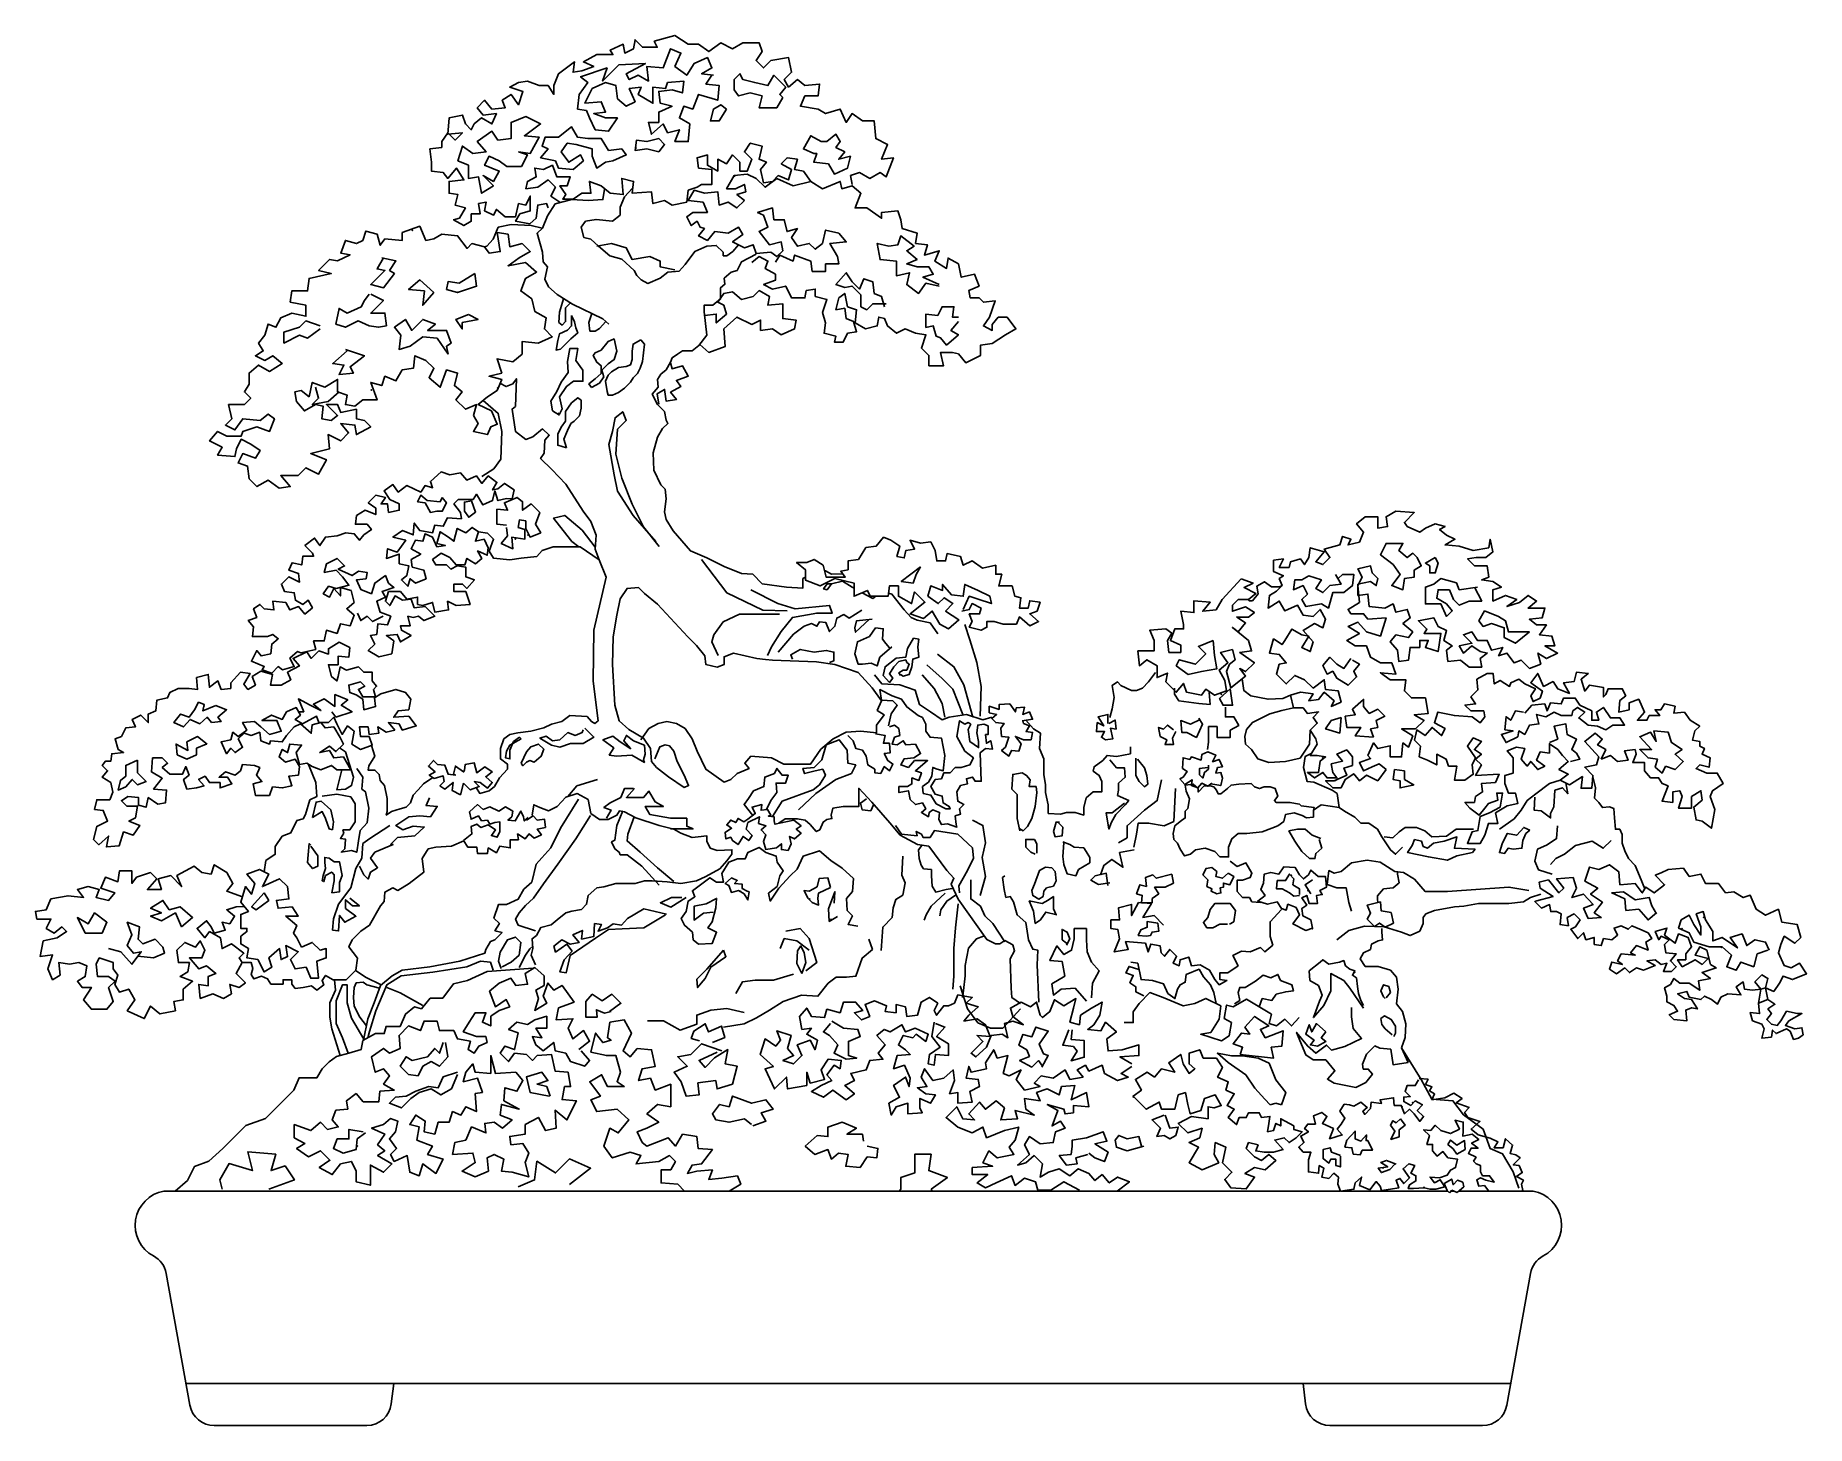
# Model space of a CAD drawing. Header units: millimetres. Extents: x -330 to 389, y 0 to 565.
import ezdxf

# ---------------------------------------------------------------- set-up
doc = ezdxf.new("R2010")
doc.units = ezdxf.units.MM
doc.layers.add('ceco.net 301', color=7, linetype='Continuous')

msp = doc.modelspace()

# ---------------------------------------------------------------- linework, layer by layer
at = {"layer": 'ceco.net 301', "color": 93}
for p, q in [((174.97, 340.62), (176.08, 341.13)), ((162.67, 335), (162.48, 335.54)), ((-97.79, 202.13), (-95.5, 203.76)), ((-95.5, 203.76), (-92.16, 203.19)), ((370.45, 177.3), (369.5, 171.59)), ((372.36, 177.78), (370.45, 177.3)), ((373.31, 173.01), (372.36, 177.78)), ((21.26, 96), (20.67, 95.24)), ((33.57, 96), (34.03, 95.24)), ((93.81, 95.63), (93.53, 95.24)), ((243.17, 95.45), (244.01, 94.49)), ((244.01, 94.49), (245.06, 95.57)), ((245.06, 95.57), (247.22, 94.71)), ((247.22, 94.71), (248.11, 95.45))]:
    msp.add_line(p, q, dxfattribs=at)
at = {"layer": 'ceco.net 301', "color": 25}
for p, q in [((176.02, 290.4), (180.65, 291.51)), ((-204.17, 273.59), (-206.57, 275.26)), ((-132.83, 278.89), (-133.53, 279.55)), ((275.01, 240.43), (273.83, 237.66)), ((276.64, 241.87), (275.01, 240.43)), ((253.38, 232.76), (254.48, 234.13)), ((-236.55, 229.54), (-237.26, 224.93)), ((222.88, 223.96), (222.92, 224.91)), ((-194.38, 203.2), (-189.95, 211.03)), ((214.8, 213.78), (214.99, 212.44)), ((227.3, 147.46), (224.59, 153.46)), ((169.09, 132.58), (171.28, 130.21)), ((171.28, 130.21), (173.57, 130.92)), ((173.57, 130.92), (175.86, 130.22))]:
    msp.add_line(p, q, dxfattribs=at)
at = {"layer": 'ceco.net 301', "color": 93}
for points in [[(1.5, 504.09), (0.9, 507.68), (4.5, 508.88), (8.69, 506.48), (12.89, 508.88), (15.28, 507.08), (18.28, 514.87), (13.49, 514.27), (15.88, 520.26), (11.09, 522.65), (10.49, 529.84), (5.69, 529.84), (1.5, 532.83), (-0.9, 529.24), (-3.29, 534.63), (-9.29, 532.83), (-12.28, 534.63), (-19.48, 535.83), (-17.68, 540.02), (-12.28, 540.02), (-11.68, 544.81), (-17.68, 544.21), (-20.67, 546.61), (-24.27, 543.61), (-26.07, 546.61), (-23.07, 549.6), (-24.27, 555.59), (-31.46, 554.39), (-34.46, 551.4), (-37.45, 554.39), (-35.06, 557.99), (-36.26, 561.58), (-42.85, 561.58), (-47.04, 559.18), (-51.84, 561.58), (-56.63, 557.99), (-60.83, 560.98), (-65.02, 560.98), (-70.41, 564.57), (-78.8, 562.18), (-77.61, 559.78), (-83.6, 559.78), (-86.6, 562.78), (-87.19, 559.18), (-90.79, 557.39), (-91.39, 560.98), (-96.78, 558.58), (-95.58, 556.79), (-102.18, 556.79), (-107.57, 553.79), (-103.38, 552), (-108.17, 550.2), (-111.77, 549.6), (-111.17, 553.79), (-117.76, 549), (-119.56, 544.21), (-119.56, 540.62), (-121.95, 544.21), (-125.55, 544.21), (-130.34, 546.01), (-133.94, 545.41), (-137.53, 543.61), (-132.14, 541.82), (-133.94, 536.43), (-136.94, 540.62), (-140.53, 538.22), (-139.33, 535.23), (-144.73, 534.63), (-147.72, 538.22), (-150.72, 535.23), (-148.32, 532.23), (-142.93, 532.83), (-144.73, 528.64), (-148.92, 531.04), (-151.92, 528.64), (-153.12, 526.25), (-155.51, 528.64), (-156.71, 532.23), (-162.11, 531.04), (-162.7, 524.45), (-156.71, 525.05), (-159.71, 522.05), (-162.7, 525.05), (-165.1, 521.45), (-165.1, 519.06), (-169.9, 518.46), (-169.3, 513.07), (-169.3, 509.48), (-164.5, 508.88), (-162.7, 506.48), (-159.11, 510.68), (-156.11, 505.88), (-162.11, 505.29), (-162.11, 500.49), (-158.51, 499.9), (-159.71, 495.7), (-155.51, 494.51), (-157.91, 490.31), (-160.31, 489.71), (-156.11, 487.32), (-153.12, 489.12), (-153.12, 492.11), (-149.52, 492.11), (-150.12, 496.3), (-147.12, 496.9), (-147.72, 493.31), (-144.13, 491.51), (-142.93, 493.91), (-139.33, 490.91), (-135.14, 490.91), (-133.94, 496.3), (-130.94, 495.7), (-129.14, 499.3), (-129.14, 493.31), (-133.34, 492.11), (-135.14, 489.12), (-129.28, 488.1), (-126.75, 490.31), (-126.15, 495.7), (-122.55, 496.3), (-121.95, 494.51)], [(-55.43, 548.4), (-57.83, 544.81), (-52.44, 544.21), (-53.04, 538.22), (-60.83, 540.62), (-63.22, 534.63), (-66.82, 535.83), (-68.62, 531.04), (-64.42, 528.64), (-65.02, 521.45), (-70.41, 521.45), (-68.62, 526.25), (-73.41, 525.05), (-75.21, 528.64), (-80, 524.45), (-81.2, 529.24), (-77.01, 529.24), (-77.01, 533.43), (-71.61, 535.83), (-76.41, 537.03), (-77.01, 541.82), (-71.61, 542.42), (-67.42, 541.22), (-66.82, 546.01), (-73.41, 545.41), (-74.2, 542.98), (-79.4, 543.61), (-79.4, 537.03), (-85.4, 540.62), (-84.2, 543.61), (-88.99, 543.01), (-86.6, 537.62), (-90.19, 535.83), (-93.79, 538.82), (-94.39, 544.21), (-98.58, 545.41), (-103.97, 543.01), (-106.97, 537.03), (-100.38, 537.62), (-98.58, 533.43), (-103.38, 532.83), (-98.58, 531.04), (-93.79, 531.04), (-97.38, 525.65), (-102.78, 526.25), (-105.17, 531.04), (-106.37, 534.03), (-109.97, 534.63), (-109.37, 540.62), (-105.77, 545.41), (-108.77, 547.81), (-97.98, 551.4), (-99.78, 546.01), (-93.19, 552.6), (-82.4, 553.2), (-90.19, 549), (-88.99, 546.61), (-85.4, 548.4), (-81.2, 546.01), (-81.8, 552), (-75.21, 551.4), (-72.21, 559.18), (-68.02, 557.39), (-70.41, 552), (-65.62, 548.4), (-62.62, 553.2), (-57.23, 555.59), (-55.43, 551.4), (-59.63, 549), (-54.83, 548.4)], [(-26.67, 539.42), (-29.06, 535.23), (-36.26, 535.23), (-35.06, 540.02), (-39.85, 541.22), (-44.65, 540.02), (-46.44, 542.42), (-46.44, 546.61), (-44.05, 549), (-42.85, 546.61), (-38.05, 545.41), (-32.66, 544.21), (-30.26, 548.4), (-25.47, 543.61), (-27.87, 540.62), (-26.67, 539.42)], [(-49.44, 534.63), (-51.84, 536.43), (-54.83, 534.63), (-56.03, 529.84), (-52.44, 529.84), (-49.44, 534.63)], [(-133.94, 517.26), (-130.34, 516.07), (-132.74, 511.27), (-138.73, 511.27), (-141.73, 513.67), (-145.92, 515.47), (-147.72, 511.87), (-141.73, 509.48), (-144.13, 505.29), (-148.32, 507.68), (-144.13, 503.49), (-148.92, 500.49), (-150.12, 507.08), (-154.31, 506.48), (-154.31, 511.87), (-158.51, 513.67), (-156.71, 519.66), (-152.52, 516.66), (-147.12, 517.26), (-150.72, 521.45), (-144.73, 525.65), (-142.33, 522.05), (-136.94, 522.65), (-136.94, 529.24), (-130.94, 531.64), (-124.95, 528.64), (-131.54, 523.85), (-125.55, 523.25), (-129.14, 516.66), (-133.94, 517.26)], [(-95.58, 513.67), (-90.19, 516.07), (-91.99, 518.46), (-97.38, 517.86), (-100.38, 522.65), (-105.77, 522.65), (-109.97, 523.25), (-112.36, 527.44), (-117.76, 523.25), (-123.15, 523.25), (-124.35, 519.66), (-121.95, 518.46), (-124.95, 514.87), (-118.96, 513.67), (-117.76, 510.68), (-111.77, 510.08), (-107.57, 513.67), (-108.77, 516.07), (-113.56, 513.07), (-116.56, 517.26), (-114.16, 520.86), (-110.57, 520.26), (-103.97, 518.46), (-103.97, 515.47), (-102.18, 510.68), (-98.58, 513.07), (-95.58, 513.67)], [(-117.16, 496.9), (-120.75, 499.3), (-118.96, 502.89), (-121.95, 505.88), (-126.15, 502.89), (-130.94, 502.29), (-130.34, 505.29), (-126.75, 507.08), (-127.35, 510.68), (-123.75, 510.08), (-120.16, 511.87), (-118.36, 507.08), (-112.96, 507.08), (-114.16, 503.49), (-117.16, 503.49), (-114.76, 499.9), (-115.96, 498.1), (-111.77, 498.1), (-108.17, 500.49), (-104.57, 500.49), (-105.17, 505.29), (-100.38, 503.49), (-96.78, 500.49), (-91.39, 499.9), (-91.99, 506.48), (-87.19, 505.29), (-87.79, 500.49), (-80, 501.09), (-79.4, 496.3), (-74.61, 497.5), (-71.61, 495.7), (-65.62, 496.9), (-65.02, 501.69), (-61.43, 502.89), (-59.63, 504.09), (-55.43, 504.09), (-55.43, 510.08), (-60.83, 510.68), (-61.43, 514.87), (-57.23, 516.07), (-57.23, 511.87), (-53.04, 509.48), (-53.04, 514.27), (-49.44, 512.47), (-47.04, 516.07), (-44.05, 513.07), (-44.05, 509.48), (-41.05, 509.48), (-39.25, 514.27), (-42.25, 517.26), (-39.85, 520.86), (-35.06, 519.66), (-36.26, 514.27), (-33.26, 513.07), (-35.66, 510.08), (-34.46, 504.69), (-30.86, 505.29), (-28.46, 507.68), (-24.27, 505.88), (-23.07, 510.08), (-27.27, 512.47), (-24.87, 514.87), (-20.67, 514.27), (-21.87, 510.08), (-18.28, 509.48), (-15.28, 505.29)], [(-77.01, 517.26), (-74.61, 520.26), (-77.01, 522.65), (-81.8, 521.45), (-86, 522.05), (-86.6, 517.86), (-81.8, 518.46), (-77.01, 517.26)], [(0.9, 515.47), (-0.3, 510.68), (-5.69, 508.28), (-8.09, 512.47), (-14.08, 513.07), (-12.88, 516.66), (-14.08, 516.66), (-18.28, 518.46), (-15.28, 523.85), (-11.09, 521.45), (-8.69, 521.45), (-5.09, 524.45), (-3.29, 521.45), (-5.09, 519.06), (-1.5, 517.26), (-3.89, 514.27), (0.9, 515.47)], [(-39.25, 472.35), (-36.26, 474.74), (-32.66, 472.95), (-33.86, 469.95), (-29.66, 467.56), (-29.66, 465.16), (-34.46, 463.36), (-30.86, 461.57), (-25.47, 462.77), (-23.07, 457.97), (-17.68, 457.97), (-17.08, 460.97), (-13.48, 461.57), (-13.48, 458.57), (-8.69, 457.38), (-10.49, 451.99), (-9.29, 447.79), (-9.89, 443.6), (-5.09, 442.4), (-5.69, 440.01), (-2.1, 440.01), (-0.3, 443.6), (3.3, 444.2), (2.1, 448.39), (-0.9, 449.59), (-1.5, 453.78), (-5.09, 453.18), (-3.89, 457.97), (-1.5, 459.77), (-0.3, 454.38), (3.3, 453.18), (2.7, 447.79), (6.89, 445.4), (11.69, 446.6), (12.29, 450.19), (14.68, 449.59), (15.88, 446.6), (19.48, 443.6), (23.07, 445.4), (27.27, 443.6), (31.46, 443), (29.67, 437.61), (32.66, 434.62), (32.66, 430.43), (38.66, 430.43), (37.46, 435.82), (42.25, 435.82), (44.65, 435.22), (47.64, 431.62), (53.64, 434.62), (53.64, 438.81), (58.43, 439.41), (63.83, 443), (68.02, 445.4), (64.43, 450.19), (60.83, 450.19), (58.43, 447.2), (58.43, 444.8), (54.84, 446.6), (57.23, 450.19), (59.63, 456.78), (54.84, 456.18), (53.04, 457.97), (49.44, 457.97), (48.84, 460.97), (53.04, 462.77), (51.24, 467.56), (45.85, 466.36), (44.65, 471.75), (40.45, 474.14), (39.85, 469.95), (35.06, 472.95), (36.86, 477.14), (30.86, 475.34), (32.06, 479.53), (27.27, 480.13), (27.87, 484.32), (21.88, 486.12), (21.28, 489.71), (20.08, 493.31), (13.49, 492.71), (13.49, 490.31), (7.49, 494.51), (2.7, 494.51), (5.1, 500.49), (1.5, 503.49), (-2.7, 502.29), (-3.29, 505.29), (-10.49, 502.29), (-15.28, 505.29), (-22.47, 503.49), (-29.06, 506.48), (-33.86, 502.89), (-37.45, 506.48), (-41.05, 508.28), (-46.44, 507.68), (-49.44, 502.29), (-45.84, 502.29), (-42.25, 504.09), (-41.65, 501.09), (-45.24, 499.9), (-42.25, 497.5), (-45.24, 494.51), (-48.84, 496.9), (-52.44, 495.7), (-53.04, 501.09), (-58.43, 500.49), (-62.62, 501.69), (-65.02, 497.5), (-59.03, 496.9), (-57.23, 492.71), (-63.22, 492.71), (-65.62, 490.91), (-63.82, 487.32), (-61.43, 489.12), (-60.23, 486.72), (-58.43, 486.12), (-60.83, 483.13), (-57.23, 481.33), (-54.23, 484.92), (-48.84, 484.32), (-44.65, 486.72), (-42.85, 483.73), (-47.04, 480.73), (-42.25, 478.34), (-38.65, 479.53), (-37.45, 475.94), (-31.46, 476.54), (-29.06, 474.74), (-26.67, 477.14), (-27.27, 480.73), (-32.06, 479.53), (-36.26, 484.92), (-32.66, 486.72), (-34.46, 491.51), (-36.85, 492.71), (-30.86, 494.51), (-30.26, 489.71), (-26.07, 489.71), (-24.87, 484.92), (-20.67, 486.12), (-23.07, 482.53), (-20.67, 478.94), (-15.88, 480.13), (-13.48, 477.74), (-10.49, 480.13), (-9.29, 485.52), (-3.89, 484.32), (-0.9, 480.73), (-7.49, 480.13), (-4.49, 474.74), (-3.89, 471.75), (-9.29, 471.75), (-9.29, 468.75), (-14.68, 468.75), (-15.28, 472.95), (-21.87, 475.34), (-22.47, 472.95), (-27.87, 475.34), (-29.6, 472.47)], [(-133.67, 474.24), (-129.19, 476.8), (-132.39, 480.01), (-137.52, 478.72), (-138.16, 483.85), (-142.65, 484.49), (-141.37, 476.8), (-145.86, 476.16), (-147.78, 478.72), (-152.91, 480.01), (-154.83, 478.08), (-158.68, 483.21), (-165.09, 483.85), (-168.3, 481.93), (-171.51, 481.29), (-174.07, 487.06), (-181.13, 484.49), (-181.13, 481.29), (-188.18, 481.93), (-190.1, 479.37), (-191.39, 483.85), (-195.87, 485.13), (-197.16, 481.29), (-199.72, 480.01), (-204.21, 481.29), (-206.13, 476.16), (-202.29, 475.52), (-207.42, 472.96), (-210.62, 473.6), (-215.11, 469.11), (-209.98, 467.83), (-218.96, 465.91), (-219.6, 460.78), (-226.01, 460.78), (-226.65, 456.3), (-220.24, 455.02), (-220.24, 450.53), (-226.01, 451.81), (-230.5, 449.89), (-232.42, 446.04), (-235.63, 447.33), (-236.91, 442.84), (-239.48, 439.64), (-237.55, 436.43), (-240.76, 434.51), (-236.91, 432.59), (-233.71, 434.51), (-229.86, 431.31), (-234.99, 428.1), (-239.48, 430.67), (-243.33, 427.46), (-243.33, 422.98), (-245.25, 419.77), (-242.68, 417.21), (-245.25, 414.65), (-251.66, 414.65), (-250.38, 408.88), (-252.94, 406.32), (-249.1, 404.39), (-245.89, 408.88), (-238.84, 408.24), (-235.63, 410.8), (-233.07, 408.88), (-234.99, 403.75), (-240.12, 405.67), (-245.89, 403.75), (-246.53, 401.83), (-252.3, 401.83), (-256.15, 403.75), (-259.36, 399.91), (-254.23, 397.34), (-256.15, 394.14), (-249.1, 393.5), (-248.46, 396.7), (-246.53, 400.55), (-242.68, 398.63), (-238.84, 396.06), (-240.76, 392.86), (-245.89, 394.78), (-247.81, 390.94), (-243.97, 389.65), (-243.33, 384.53), (-240.12, 381.32), (-235.63, 383.89), (-231.14, 380.68), (-226.65, 381.32), (-230.5, 385.81), (-223.45, 385.81), (-220.24, 389.01), (-215.11, 386.45), (-211.9, 392.22), (-218.32, 394.78), (-210.62, 396.7), (-211.26, 402.47), (-206.13, 399.91), (-202.93, 403.11), (-206.13, 406.96), (-200.36, 406.32), (-199.72, 402.47), (-193.95, 405.67), (-196.52, 408.24), (-199.72, 408.88), (-199.72, 412.72), (-206.13, 411.44), (-207.42, 414.65), (-211.9, 414.65), (-207.42, 410.16), (-209.98, 408.24), (-213.83, 408.88), (-213.19, 414), (-216.39, 414.65), (-220.88, 412.08), (-224.09, 415.93), (-224.73, 419.77), (-222.16, 420.41), (-218.96, 417.85), (-217.68, 423.62), (-212.55, 421.69), (-207.42, 424.9), (-207.42, 419.77), (-203.57, 418.49), (-204.21, 414.65), (-200.36, 414), (-197.16, 416.57), (-191.39, 416.57), (-193.95, 423.62), (-189.46, 422.34), (-188.18, 426.18), (-183.69, 424.26), (-181.13, 428.74), (-176.64, 429.38), (-176, 434.51), (-171.51, 432.59), (-168.3, 429.38), (-170.22, 425.54), (-165.74, 421.69), (-163.17, 428.74), (-158.68, 427.46), (-159.96, 422.34), (-156.76, 419.77), (-159.32, 416.57), (-155.48, 412.72), (-150.99, 414.65), (-152.27, 410.16), (-150.35, 406.96), (-152.27, 403.75), (-146.5, 402.47), (-145.22, 405.67), (-142.6, 406.66), (-144.97, 412.08), (-150.35, 414.65), (-146.5, 417.85), (-142.65, 420.41), (-140.73, 424.9), (-145.86, 426.18), (-140.73, 427.46), (-142.65, 433.23), (-136.24, 431.95), (-132.39, 435.15), (-132.39, 440.28), (-125.98, 439.64), (-120.21, 442.2), (-123.41, 445.4), (-122.77, 449.89), (-127.26, 452.45), (-128.54, 457.58), (-133.03, 460.78), (-131.11, 465.91), (-126.62, 468.47), (-131.11, 472.32), (-138.16, 471.04), (-133.67, 474.24)], [(36.86, 462.77), (31.46, 463.96), (28.47, 459.77), (23.67, 463.36), (24.87, 468.16), (19.48, 466.96), (19.48, 472.95), (12.89, 473.55), (11.69, 480.13), (16.48, 478.94), (20.08, 479.53), (21.28, 483.13), (26.67, 478.94), (23.67, 477.14), (27.87, 473.55), (23.67, 471.75), (27.87, 470.55), (32.66, 470.55), (34.46, 467.56), (30.27, 466.36), (36.86, 463.36)], [(-70.41, 469.35), (-76.41, 470.55), (-76.41, 472.95), (-80.6, 474.74), (-87.79, 473.55), (-90.19, 478.34), (-96.18, 480.13), (-102.18, 478.94)], [(-189.46, 474.24), (-183.69, 472.96), (-186.26, 469.11), (-184.33, 467.83), (-188.82, 462.06), (-193.95, 463.35), (-190.74, 466.55), (-188.18, 469.11), (-191.39, 469.75), (-188.82, 474.24)], [(-151.63, 467.83), (-150.99, 462.71), (-158.68, 460.14), (-163.17, 461.42), (-162.53, 464.63), (-158.04, 463.99), (-151.63, 467.83)], [(14.68, 454.38), (13.49, 458.57), (10.49, 459.77), (9.89, 464.56), (6.29, 465.76), (4.5, 461.57), (1.5, 464.56), (-0.9, 468.16), (-5.09, 463.36), (-1.5, 462.17), (1.5, 462.77), (5.1, 459.17), (5.1, 454.38), (7.49, 453.18), (9.89, 455.58), (15.28, 455.58)], [(-168.3, 460.14), (-174.07, 465.27), (-178.56, 461.42), (-172.15, 460.78), (-172.79, 455.02), (-168.3, 460.14)], [(-58.43, 450.79), (-53.63, 451.39), (-53.63, 447.79), (-49.44, 451.39), (-50.64, 454.98), (-53.04, 456.18), (-50.64, 459.77), (-47.04, 460.37), (-43.45, 457.38), (-38.65, 458.57), (-36.26, 460.97), (-32.06, 458.57), (-32.66, 454.98), (-26.67, 455.58), (-26.67, 449.59), (-21.27, 448.99), (-21.87, 445.4), (-27.27, 443), (-30.86, 445.4), (-35.66, 444.8), (-35.66, 448.99), (-39.25, 447.2), (-45.24, 450.19), (-50.64, 445.4), (-50.04, 438.21), (-56.63, 435.82), (-60.34, 439)], [(-193.95, 459.5), (-188.82, 456.94), (-193.95, 451.81), (-188.18, 451.81), (-187.54, 446.69), (-190.74, 446.04), (-194.59, 446.69), (-199.08, 448.61), (-204.21, 446.04), (-208.06, 447.33), (-206.78, 453.73), (-203.57, 451.81), (-197.8, 454.37), (-196.52, 456.94), (-194.59, 459.5)], [(44.65, 448.39), (41.65, 444.8), (44.65, 443), (39.85, 438.81), (37.46, 441.81), (35.66, 442.4), (34.46, 446.6), (31.46, 446), (31.46, 451.39), (36.26, 450.79), (38.06, 454.38), (42.85, 454.38), (42.25, 450.19), (44.65, 450.19)], [(-214.47, 446.69), (-220.24, 448.61), (-222.81, 446.04), (-229.22, 444.12), (-229.22, 439.64), (-222.81, 442.84), (-219.6, 441.56), (-214.47, 445.4)], [(-162.53, 435.15), (-167.02, 441.56), (-172.79, 442.2), (-177.92, 438.35), (-182.41, 437.07), (-181.77, 442.84), (-184.33, 446.04), (-179.84, 449.25), (-177.28, 444.76), (-172.79, 449.25), (-167.66, 447.33), (-170.87, 444.76), (-163.17, 444.76), (-161.25, 439.64), (-163.17, 438.35), (-162.53, 435.15)], [(-154.19, 451.17), (-150.35, 449.25), (-156.76, 447.97), (-156.76, 445.4), (-159.32, 449.25), (-154.19, 451.17)], [(-204.21, 437.07), (-196.52, 434.51), (-202.29, 430.02), (-201, 427.46), (-206.78, 426.82), (-204.85, 430.67), (-209.34, 431.31), (-203.57, 436.43)], [(-117.27, 410.41), (-120.09, 412.17), (-120.79, 416.03), (-118.33, 419.9), (-116.57, 423.76), (-113.76, 427.62), (-114.11, 432.19), (-113.06, 437.45), (-109.9, 437.45), (-110.6, 432.54), (-107.79, 428.67), (-107.79, 424.11), (-111.65, 424.11), (-114.46, 422), (-117.27, 417.79), (-116.22, 412.87), (-117.27, 410.76), (-117.98, 411.12)], [(-72.21, 431.62), (-71.61, 429.23), (-67.42, 430.43), (-65.02, 426.23), (-69.82, 424.44), (-68.02, 422.04), (-72.21, 419.65), (-69.82, 416.65), (-74.01, 416.05), (-74.61, 420.84), (-77.61, 419.05), (-77.01, 414.86)], [(-216.39, 421.69), (-215.11, 417.21), (-217.68, 414.65), (-211.26, 415.93), (-206.78, 419.77)], [(-152.3, 376.08), (-151, 378.26), (-148.38, 373.91), (-144.47, 375.65), (-143.6, 379.56), (-142.29, 375.65), (-138.81, 376.52), (-136.54, 376.33), (-135.76, 380), (-139.68, 382.61), (-142.29, 380.43), (-144.47, 380), (-142.73, 383.04), (-146.21, 385.65), (-148.82, 382.61), (-151, 385.65), (-154.91, 383.91), (-157.52, 386.95), (-161.88, 386.08), (-165.36, 387.39), (-169.71, 383.47), (-168.84, 380.87), (-171.89, 381.74), (-173.63, 379.13), (-179.29, 381.74), (-182.77, 379.13), (-184.94, 382.17), (-188.43, 379.56), (-186.25, 376.08), (-182.33, 374.34), (-182.33, 371.73), (-186.69, 370.86), (-187.12, 374.34), (-189.73, 374.34), (-187.99, 376.95), (-191.91, 377.82), (-194.96, 374.78), (-191.91, 372.6), (-191.91, 369.99), (-196.26, 371.73), (-199.74, 369.56), (-200.18, 366.08), (-195.39, 366.08), (-193.65, 363.9), (-196.7, 361.73), (-198.44, 359.55), (-200.61, 362.16), (-204.1, 362.6), (-207.58, 361.29), (-212.37, 360.86), (-214.54, 357.38), (-216.72, 360.42), (-220.64, 357.38), (-217.59, 354.33), (-217.15, 353.03), (-221.51, 353.03), (-221.94, 349.55), (-225.86, 350.42), (-227.16, 347.37), (-223.25, 346.07), (-222.81, 342.59), (-227.16, 344.76), (-230.21, 341.72), (-228.91, 338.68), (-224.99, 338.24), (-224.55, 335.2), (-221.51, 333.46), (-219.33, 335.2), (-217.59, 332.15), (-220.64, 329.54), (-223.25, 332.59), (-226.73, 331.28), (-228.47, 334.33), (-233.69, 334.76), (-233.26, 331.28), (-237.17, 331.72), (-238.92, 333.46), (-241.53, 331.72), (-240.22, 328.24), (-243.7, 326.93), (-241.53, 324.32), (-241.96, 320.41), (-235.87, 320.41), (-233.69, 321.28), (-231.52, 319.54), (-234.13, 317.36), (-234.56, 313.45), (-238.48, 312.58), (-240.22, 314.75), (-242.4, 310.4), (-237.17, 308.23), (-238.05, 306.92), (-234.13, 305.62), (-231.52, 308.23), (-229.78, 306.92), (-224.99, 308.23), (-226.73, 311.71), (-223.68, 314.32), (-222.38, 313.88), (-216.28, 315.19), (-217.15, 318.67), (-212.8, 318.67), (-211.93, 323.02), (-207.58, 321.71), (-206.27, 325.63), (-202.35, 324.76), (-200.61, 329.11), (-203.66, 331.72), (-200.61, 334.33), (-201.92, 339.11), (-206.27, 340.3), (-206.27, 336.94), (-208.88, 339.98), (-210.62, 336.5), (-213.24, 337.81), (-211.06, 340.85), (-208.01, 339.98), (-202.79, 341.29), (-205.4, 344.76), (-208.01, 347.37), (-212.8, 346.5), (-211.93, 349.98), (-207.58, 352.16), (-204.53, 349.11), (-207.14, 347.81), (-201.48, 345.2), (-198.87, 346.94), (-195.39, 346.5), (-195.83, 343.89), (-199.74, 343.46), (-198, 339.55), (-193.65, 337.81), (-192.34, 342.15), (-187.99, 345.2), (-186.69, 342.15), (-184.51, 340.42), (-189.3, 338.68), (-187.99, 336.5), (-191.47, 334.76), (-190.17, 330.41), (-185.82, 328.67), (-187.12, 325.19), (-191.04, 325.63), (-191.47, 321.28), (-194.09, 320.84), (-192.34, 317.36), (-194.96, 314.75), (-190.6, 312.14), (-185.38, 313.45), (-184.51, 318.67), (-187.56, 320.84), (-183.2, 321.28), (-181.9, 318.23), (-177.55, 320.84), (-181.46, 323.02), (-181.9, 324.76), (-177.98, 324.76), (-178.85, 328.67), (-176.68, 328.24), (-174.5, 328.67), (-172.32, 326.93), (-167.97, 328.67), (-171.89, 332.59), (-176.24, 332.15), (-177.55, 335.63), (-181.03, 335.2), (-184.07, 336.94), (-186.25, 333.02), (-187.99, 334.76), (-186.69, 338.68), (-181.9, 338.68), (-179.29, 335.63), (-174.93, 336.5), (-174.93, 333.46), (-172.76, 333.02), (-168.84, 334.33), (-167.97, 330.41), (-162.31, 331.28), (-162.75, 334.76), (-159.27, 333.02), (-153.61, 333.46), (-155.35, 338.68), (-160.14, 338.68), (-160.14, 341.72), (-156.65, 341.72), (-154.91, 339.98), (-151.87, 343.46), (-155.35, 344.76), (-155.35, 348.68), (-158.83, 349.11), (-161.44, 347.81), (-163.18, 349.55), (-167.53, 349.55), (-168.84, 351.72), (-165.36, 354.33), (-161.88, 352.59), (-159.27, 349.55), (-155.78, 349.55), (-154.91, 352.16), (-151.43, 349.98), (-148.82, 352.16), (-150.56, 355.2), (-146.64, 353.46), (-146.21, 356.51), (-147.95, 359.99), (-151.43, 359.12), (-150.12, 363.03), (-152.74, 364.77), (-155.35, 362.6), (-158.83, 364.34), (-160.14, 359.12), (-162.31, 360.86), (-165.79, 363.03), (-167.1, 358.25), (-163.62, 357.38), (-167.1, 356.94), (-168.84, 360.86), (-171.89, 362.16), (-172.76, 359.12), (-175.8, 359.55), (-177.55, 356.07), (-173.63, 353.9), (-177.55, 351.72), (-177.11, 348.68), (-172.32, 347.37), (-171.45, 343.89), (-175.8, 342.15), (-177.98, 343.89), (-178.85, 340.85), (-181.46, 343.46), (-179.29, 345.2), (-178.42, 349.11), (-182.33, 349.98), (-182.33, 353.9), (-187.56, 352.16), (-187.12, 356.07), (-183.2, 354.77), (-179.72, 359.55), (-184.94, 360.86), (-181.03, 363.47), (-176.68, 361.73), (-176.24, 366.51), (-174.06, 363.47), (-168.84, 362.6), (-167.97, 365.64), (-164.49, 365.21), (-162.75, 368.69), (-157.09, 368.25), (-157.52, 370.86), (-160.14, 374.34), (-158.39, 376.08), (-152.3, 376.08)], [(-164.92, 376.95), (-163.18, 374.78), (-164.92, 371.3), (-167.1, 371.3), (-169.71, 370.86), (-171.89, 374.78), (-174.93, 375.21), (-173.63, 377.82), (-171.02, 375.65), (-165.79, 375.21), (-164.92, 376.95)], [(-138.81, 365.64), (-142.73, 366.08), (-142.73, 372.17), (-138.37, 371.73), (-139.68, 374.78), (-134.46, 376.95), (-132.28, 375.21), (-132.28, 371.73), (-128.8, 374.34), (-125.32, 370.86), (-127.06, 366.08), (-124.88, 362.6), (-129.23, 360.86), (-130.97, 364.34), (-130.97, 367.38), (-133.59, 367.82), (-134.02, 364.77), (-131.41, 363.9), (-131.41, 359.99), (-136.63, 360.86), (-136.2, 356.07), (-140.98, 358.25), (-138.37, 361.29), (-138.81, 364.77)], [(-102.77, 356.72), (-108.11, 363.65), (-115.14, 369.62), (-119.71, 368.56), (-117.25, 365.4), (-112.33, 359.08), (-109.44, 356.81)], [(218.32, 266.42), (214.89, 261.86), (210.32, 264.14), (207.47, 261.86), (205.19, 264.71), (201.76, 262.43), (200.05, 259), (196.63, 259), (193.77, 261.86), (197.2, 261.86), (202.33, 264.14), (201.19, 266.99), (204.62, 268.13), (204.62, 271.55), (202.33, 274.4), (198.34, 272.69), (200.62, 269.84), (196.06, 268.7), (196.63, 265.28), (198.34, 263), (194.34, 263), (192.63, 265.28), (189.21, 263), (186.35, 265.28), (190.92, 265.28), (191.49, 269.84), (193.77, 271.55), (190.35, 272.12), (187.49, 272.12), (190.35, 276.68), (189.78, 278.97), (187.49, 282.39), (190.35, 285.24), (188.64, 287.52), (190.92, 289.8), (186.35, 289.23), (184.64, 291.51), (180.65, 291.51), (179.5, 296.65), (183.5, 297.79), (188.64, 297.22), (186.92, 294.37), (190.92, 294.94), (193.2, 297.79), (197.2, 294.37), (196.06, 292.08), (200.05, 293.79), (198.91, 298.36), (193.77, 298.93), (193.2, 302.92), (188.64, 299.5), (185.21, 302.92), (181.22, 304.63), (177.79, 301.21), (173.8, 305.2), (174.94, 309.19), (177.79, 309.76), (174.94, 313.19), (170.94, 313.76), (172.66, 319.46), (176.08, 317.18), (177.22, 318.89), (180.07, 323.45), (184.07, 321.17), (186.92, 320.6), (184.07, 316.04), (187.49, 314.33), (188.64, 318.32), (184.64, 322.88), (189.21, 325.73), (192.63, 324.02), (193.77, 327.45), (191.49, 331.44), (188.64, 328.59), (184.64, 329.16), (182.36, 333.15), (177.22, 330.87), (174.94, 334.86), (170.37, 332.01), (170.94, 337.14), (173.8, 338.85), (176.08, 341.13), (174.94, 343.99), (176.65, 345.13), (172.66, 346.84), (172.66, 351.4), (176.65, 351.97), (174.94, 348.55), (178.93, 348.55), (179.5, 350.83), (183.5, 351.97), (185.21, 349.69), (186.92, 352.54), (187.49, 356.53), (193.2, 354.82), (189.78, 350.83), (192.63, 349.69), (195.49, 352.54), (193.2, 355.96), (199.48, 357.67), (200.62, 361.1), (204.05, 359.96), (202.9, 357.67), (207.47, 358.82), (209.18, 362.81), (206.33, 366.23), (209.75, 369.08), (214.89, 369.08), (214.89, 364.52), (218.89, 365.09), (218.32, 369.08), (222.31, 371.36), (229.73, 370.79), (225.73, 366.8), (226.88, 365.09), (232.01, 362.81), (234.3, 364.52), (238.29, 366.23), (242.29, 365.09), (240, 363.95), (242.86, 361.67), (246.28, 359.96), (242.29, 357.67), (247.99, 357.1), (253.7, 355.39), (259.98, 356.53), (260.55, 359.96), (261.69, 354.82), (258.84, 352.54), (254.84, 352.54), (251.42, 351.97), (254.27, 349.12), (259.41, 349.12), (259.98, 344.56), (257.13, 343.42), (261.69, 342.85), (265.12, 340.56), (261.69, 339.42), (261.69, 334.86), (266.83, 337.14), (271.39, 335.43), (267.4, 332.58), (272.54, 334.29), (275.96, 337.14), (279.39, 334.86), (275.96, 332.01), (282.81, 332.01), (281.67, 328.02), (276.53, 327.45), (279.39, 325.16), (283.38, 325.16), (280.53, 321.17), (285.66, 320.6), (286.81, 316.61), (282.81, 316.61), (287.95, 313.76), (283.38, 311.48), (279.96, 313.76), (281.1, 309.19), (276.53, 307.48), (273.11, 310.91), (270.25, 309.76), (267.4, 313.76), (263.98, 312.62), (265.69, 316.04), (261.12, 314.9), (259.41, 318.89), (255.41, 318.89), (253.13, 322.31), (249.71, 321.17), (253.13, 317.75), (247.99, 316.61), (249.71, 313.76), (253.13, 316.61), (256.56, 314.33), (259.41, 313.76), (256.56, 311.48), (257.13, 308.05), (251.99, 308.05), (248.56, 310.91), (243.43, 310.34), (242.86, 314.9), (245.14, 316.61), (241.72, 318.89), (242.86, 322.88), (239.43, 324.59), (237.72, 328.02), (231.44, 326.88), (234.87, 323.45), (233.73, 321.74), (240.57, 321.74), (239.43, 314.33), (234.3, 316.04), (235.44, 318.89), (232.01, 318.89), (232.01, 316.04), (228.02, 316.04), (227.45, 310.91), (223.45, 310.34), (222.88, 314.9), (220.03, 318.32), (222.31, 321.17), (227.45, 320.03), (229.16, 322.31), (225.16, 325.73), (228.02, 328.02), (226.88, 331.44), (222.31, 330.3), (221.17, 333.72), (217.74, 332.01), (211.47, 332.58), (210.9, 337.71), (206.9, 337.14), (206.9, 341.7), (212.04, 342.85), (214.32, 341.13), (214.89, 343.99), (212.61, 346.27), (212.04, 349.12), (206.9, 347.98), (208.61, 344.56), (206.9, 341.13), (207.47, 334.29), (202.9, 331.44), (204.05, 329.73), (209.18, 329.73), (210.9, 327.45), (218.32, 328.02), (216.03, 320.6), (210.32, 322.31), (206.9, 326.31), (202.9, 324.59), (207.47, 321.74), (202.33, 318.89), (205.76, 316.61), (210.32, 316.61), (212.04, 312.05), (216.03, 309.76), (220.6, 309.76), (222.31, 305.2), (216.03, 305.77), (220.03, 302.92), (226.31, 302.92), (225.73, 298.36), (228.59, 295.51), (234.3, 295.51), (235.44, 289.23), (229.73, 288.66), (233.73, 286.38), (230.21, 283.03), (224.59, 282.96), (229.16, 280.11), (227.45, 275.54), (225.16, 277.25), (224.59, 271.55), (220.03, 271.55), (220.03, 276.11), (214.89, 274.97), (213.18, 277.25), (210.9, 272.12), (212.04, 270.98), (207.47, 269.27), (209.18, 265.85), (212.61, 267.56), (215.46, 268.7), (218.32, 266.42)], [(46.05, 330.8), (49.05, 331.4), (50.24, 333.8), (53.84, 332), (53.24, 329.6), (49.05, 329.6), (50.24, 326.61), (49.05, 324.21), (53.84, 323.02), (56.24, 324.21), (56.24, 326.61), (59.23, 326.61), (62.83, 325.41), (68.22, 325.41), (69.42, 328.41), (73.62, 324.81), (77.21, 326.61), (73.62, 329.6), (76.61, 330.8), (77.81, 334.4), (73.62, 334.99), (73.02, 332), (69.42, 332), (70.02, 336.19), (67.62, 336.79), (66.43, 340.98), (61.03, 340.98), (62.23, 345.77), (59.83, 345.77), (59.83, 349.37), (54.44, 348.17), (50.24, 351.16), (46.65, 349.37), (45.45, 352.96), (40.06, 354.16), (39.46, 351.16), (35.86, 351.16), (35.26, 355.36), (33.46, 358.95), (29.27, 358.35), (25.07, 359.55), (26.87, 355.95), (23.28, 355.36), (22.68, 352.36), (19.68, 352.96), (20.88, 357.15), (17.28, 359.55), (14.29, 360.75), (11.29, 357.15), (7.1, 356.55), (4.1, 351.76), (-0.1, 351.16), (-0.1, 347.57), (-3.09, 346.97), (-1.29, 344.58), (-9.08, 344.58), (-10.28, 349.37), (-13.88, 351.76), (-16.88, 350.57), (-21.07, 350.57), (-17.47, 347.57), (-17.47, 343.38), (-11.48, 340.98), (-5.49, 343.98), (2.3, 342.18), (2.3, 336.79), (7.7, 339.19), (8.89, 336.79), (16.09, 336.79), (16.68, 340.98), (20.28, 340.98), (20.28, 336.79), (25.67, 333.8), (26.87, 338.59), (31.07, 334.4), (25.07, 329.6), (30.47, 327.81), (34.06, 330.8), (37.06, 325.41), (40.66, 323.62), (44.85, 327.21), (39.46, 330.8), (42.45, 333.8), (38.86, 336.19), (36.46, 333.8), (32.27, 336.79), (33.46, 340.98), (38.26, 339.19), (38.26, 341.58), (41.85, 337.39), (46.65, 336.79), (47.25, 341.58), (52.64, 339.19), (57.44, 336.79), (58.04, 333.8), (52.64, 335.59), (49.05, 336.79), (46.65, 331.4)], [(230.87, 352.54), (232.58, 349.12), (229.73, 347.41), (229.73, 344.56), (225.73, 343.99), (225.16, 339.42), (220.6, 341.13), (224.02, 345.7), (221.17, 349.69), (216.03, 353.68), (218.32, 358.24), (225.16, 358.24), (223.45, 355.39), (226.88, 352.54), (229.16, 354.25), (230.87, 352.54)], [(238.29, 352.54), (239.43, 350.26), (238.29, 346.27), (236.01, 346.27), (236.01, 349.12), (234.3, 350.26), (238.29, 352.54)], [(-24.87, 330.85), (-34.75, 331.22), (-49.39, 338.17), (-59.63, 351.69)], [(29.27, 348.77), (27.52, 345.59), (26.27, 342.18), (21.48, 342.78), (29.27, 348.77)], [(197.77, 345.7), (200.05, 341.7), (195.49, 341.13), (192.63, 338.28), (189.78, 339.99), (192.06, 343.42), (186.92, 345.13), (184.07, 343.42), (181.22, 343.42), (180.65, 339.42), (184.64, 341.13), (186.35, 337.71), (184.07, 335.43), (185.78, 332.58), (192.06, 333.72), (194.91, 332.01), (196.63, 338.28), (201.19, 338.28), (204.62, 341.13), (205.19, 345.7), (200.62, 345.7), (198.91, 343.99)], [(159.49, 343.93), (164.28, 342.13), (160.68, 340.34), (165.48, 337.94), (162.48, 335.54), (158.29, 335.54), (155.89, 333.15), (155.89, 330.75), (161.28, 332.55), (164.88, 330.15), (162.48, 328.36), (157.69, 328.36), (161.28, 325.96), (158.29, 322.37), (155.89, 324.17), (162.48, 318.78), (163.68, 314.58), (158.89, 313.99), (164.88, 309.79), (161.28, 306.2), (158.89, 307.4), (161.28, 304.4), (155.29, 299.61), (153.49, 306.2), (154.69, 309.19), (157.09, 310.99), (155.89, 315.18), (151.09, 313.99), (154.09, 309.79), (150.5, 306.8), (152.89, 302.61), (153.49, 298.41), (148.7, 296.62), (145.1, 299.01), (143.3, 296.62), (137.31, 297.82), (136.11, 301.41), (133.12, 297.82), (128.92, 302.01), (129.52, 305.6), (125.33, 303.8), (125.33, 308.6), (121.13, 310.99), (118.13, 308.6), (117.53, 314.58), (124.13, 314.58), (124.13, 318.78), (122.33, 322.97), (128.92, 323.57), (131.32, 321.77), (129.52, 318.78), (130.12, 313.99), (134.91, 313.99), (134.91, 316.98), (130.72, 318.78), (132.52, 323.57), (136.11, 323.57), (136.11, 325.36), (134.91, 330.75), (140.31, 330.15), (140.31, 334.95), (146.9, 334.35), (143.9, 330.75), (149.3, 331.35), (151.69, 335.54), (159.49, 343.93)], [(174.97, 340.62), (171.8, 340.62), (168.99, 342.73), (165.83, 340.97), (166.35, 337.81), (164.07, 335), (162.67, 335)], [(254.27, 340.56), (257.13, 334.86), (251.99, 334.86), (247.99, 333.15), (245.71, 335.43), (244, 339.42), (239.43, 339.42), (238.86, 336), (242.86, 333.72), (245.14, 330.87), (242.86, 328.59), (240.57, 333.72), (234.3, 333.72), (234.3, 340.56), (237.72, 341.7), (240.57, 343.99), (246.85, 342.27), (247.99, 339.42), (255.41, 340.56)], [(5.49, 331.22), (0.37, 327.93), (-1.82, 329.39), (-4.75, 327.93), (-5.48, 324.64), (-7.68, 322.45), (-9.14, 326.1), (-11.7, 326.47), (-12.8, 324.64), (-14.99, 325.74), (-17.92, 324.64), (-22.31, 321.35), (-28.53, 314.04)], [(276.53, 322.31), (270.82, 317.75), (266.26, 320.03), (266.26, 324.02), (261.12, 325.73), (257.7, 324.59), (255.98, 326.88), (258.27, 330.87), (263.98, 328.59), (266.83, 326.88), (267.97, 322.31), (276.53, 322.31)], [(-188.86, 328.67), (-193.21, 326.5), (-195.39, 328.67), (-198, 326.93), (-199.31, 329.98)], [(-27.99, 329.59), (-44.16, 329.59), (-50.83, 326.42), (-54.7, 321.16), (-55.4, 318.35), (-52.94, 312.73)], [(-207.66, 285.05), (-205.48, 280.7), (-203.31, 284.18), (-200.7, 282.01), (-201.57, 276.79), (-198.08, 274.61), (-193.3, 276.35), (-194.6, 279.83), (-198.08, 279.83), (-198.52, 283.75), (-195.04, 283.75), (-194.6, 280.7), (-190.68, 281.14), (-191.12, 283.75), (-187.64, 281.57), (-184.16, 282.44), (-186.77, 285.49), (-182.41, 285.05), (-181.11, 282.44), (-175.45, 284.18), (-178.5, 288.1), (-184.59, 287.66), (-182.85, 290.27), (-178.5, 290.7), (-177.63, 295.05), (-179.8, 297.66), (-183.72, 298.97), (-189.81, 297.23), (-192.43, 295.49), (-191.99, 292.01), (-196.78, 290.7), (-197.21, 295.05), (-199.82, 296.79), (-202.44, 297.66), (-202.87, 300.71), (-198.08, 302.01), (-196.34, 300.27), (-198.95, 298.97), (-197.21, 295.92), (-191.99, 295.92), (-192.86, 298.97), (-191.56, 300.27), (-193.3, 302.45), (-193.3, 305.93), (-196.78, 305.93), (-198.95, 308.1), (-203.74, 306.8), (-206.35, 308.1), (-207.22, 304.19), (-207.66, 302.45), (-209.84, 304.19), (-211.14, 308.97), (-207.22, 308.97), (-207.22, 312.45), (-202.87, 312.02), (-202.44, 315.93), (-206.79, 318.11), (-211.14, 315.5), (-211.14, 313.32), (-215.06, 314.63), (-218.11, 311.58), (-219.85, 314.19), (-225.5, 311.58), (-222.89, 308.54), (-227.68, 305.93), (-226.38, 302.88), (-230.29, 300.71), (-234.64, 300.71), (-233.77, 305.06), (-238.56, 306.36), (-242.04, 304.19), (-240.74, 300.71), (-243.79, 298.97), (-245.53, 301.14), (-242.91, 305.49), (-246.83, 305.93), (-250.75, 301.58), (-250.75, 299.4), (-254.67, 298.97), (-255.97, 302.45), (-259.45, 299.84), (-259.89, 305.06), (-264.68, 303.75), (-264.24, 298.97), (-267.72, 299.4), (-272.08, 299.4), (-275.56, 297.66), (-276.43, 295.49), (-280.78, 294.62), (-281.22, 290.27), (-284.26, 288.96), (-284.26, 285.49), (-287.31, 288.53), (-290.79, 286.79), (-289.49, 283.75), (-293.4, 283.31), (-295.14, 279.83), (-297.76, 278.96), (-296.45, 274.61), (-294.27, 273.31), (-299.06, 272.87), (-299.5, 269.83), (-301.67, 269.83), (-302.98, 268.09), (-300.8, 265.91), (-302.98, 263.3), (-299.5, 261.13), (-298.63, 257.21), (-299.93, 254.17), (-305.16, 254.17), (-306.03, 250.25), (-302.54, 249.82), (-300.8, 245.47), (-305.16, 243.3), (-306.46, 238.08), (-304.28, 235.9), (-300.37, 239.38), (-301.24, 235.03), (-296.02, 235.47), (-294.27, 241.12), (-290.36, 239.82), (-287.75, 243.73), (-292.1, 245.47), (-289.49, 246.78), (-288.62, 251.56), (-292.97, 251.56), (-295.14, 253.73), (-292.53, 255.47), (-288.18, 255.04), (-288.18, 251.99), (-285.13, 251.12), (-284.26, 255.04), (-280.35, 252.43), (-277.3, 252.86), (-276.86, 258.08), (-282.09, 258.52), (-278.61, 262.87), (-282.96, 265.48), (-282.52, 271.13), (-278.61, 271.13), (-276.43, 268.96), (-278.61, 267.22), (-275.56, 264.61), (-270.34, 264.61), (-269.03, 267.65), (-267.72, 264.17), (-269.9, 262.43), (-268.59, 258.52), (-264.68, 258.95), (-261.63, 259.82), (-263.81, 262.43), (-261.2, 263.74), (-259.45, 261.13), (-255.1, 261.13), (-255.1, 258.95), (-250.31, 260.69), (-252.05, 263.3), (-255.54, 263.3), (-252.93, 265.48), (-249.01, 264.17), (-246.83, 265.91), (-245.96, 268.52), (-241.17, 268.09), (-239, 267.22), (-240.3, 264.17), (-238.13, 261.56), (-241.61, 260.69), (-240.74, 255.91), (-235.08, 255.91), (-233.77, 259.39), (-229.86, 258.95), (-225.94, 259.82), (-227.25, 263.74), (-223.33, 264.17), (-222.89, 267.65), (-224.63, 270.7), (-228.55, 269.39), (-231.16, 271.57), (-229.86, 274.61), (-227.68, 273.31), (-226.81, 276.79), (-222.02, 276.35), (-224.2, 273.31), (-222.89, 268.52), (-219.85, 268.96), (-217.67, 267.65), (-214.19, 266.35), (-209.84, 268.09), (-207.66, 266.35), (-202, 266.35), (-205.05, 271.57), (-208.97, 271.13), (-210.71, 274.18), (-214.62, 273.31), (-210.71, 275.92), (-208.09, 273.74), (-205.05, 276.79), (-206.35, 279.4), (-208.97, 283.75), (-212.45, 283.31), (-214.19, 285.49), (-217.67, 284.62), (-218.11, 281.14), (-222.46, 285.05), (-225.07, 283.75), (-228.12, 280.27), (-229.86, 277.66), (-234.64, 278.09), (-235.08, 276.79), (-238.56, 278.09), (-239, 281.57), (-242.48, 280.27), (-245.29, 281.17), (-247.7, 278.96), (-245.96, 275.48), (-249.01, 273.31), (-250.75, 275.05), (-252.49, 272.87), (-254.67, 277.66), (-250.75, 278.53), (-249.88, 281.57), (-247.7, 279.83), (-244.22, 282.44), (-245.96, 285.49), (-241.17, 285.92), (-238.56, 283.75), (-235.08, 280.7), (-230.29, 282.01), (-232.03, 286.36), (-238.13, 286.36), (-234.21, 288.53), (-229.86, 286.79), (-228.12, 289.83), (-224.2, 291.57), (-222.46, 288.53), (-224.63, 286.79), (-221.59, 285.05), (-215.93, 288.1), (-215.06, 285.49), (-211.14, 285.49), (-208.97, 287.66), (-207.66, 285.05)], [(148.1, 318.78), (142.11, 316.38), (145.1, 313.39), (140.91, 309.19), (134.31, 310.99), (133.12, 308.6), (137.91, 305), (143.3, 306.2), (149.57, 307.3), (148.7, 312.79), (148.1, 318.78)], [(50.5, 287.71), (46.84, 300.88), (42.81, 308.19), (36.23, 313.31)], [(204.05, 311.48), (201.19, 307.48), (198.34, 309.19), (195.49, 312.05), (192.63, 308.62), (194.34, 305.2), (196.63, 306.34), (198.34, 303.49), (202.9, 300.64), (206.33, 304.06), (205.19, 306.34), (207.47, 309.19), (204.62, 310.91)], [(30.01, 304.9), (34.76, 299.41), (38.06, 293.2), (39.15, 287.71)], [(46.47, 288.81), (42.45, 299.05), (38.06, 303.43), (31.84, 308.92)], [(305.61, 270.7), (309.42, 272.13), (312.28, 269.75), (316.57, 270.23), (315.14, 274.04), (319.43, 274.51), (319.9, 272.61), (318.47, 269.28), (323.24, 269.28), (323.24, 265.94), (325.62, 263.09), (328.95, 263.09), (330.38, 260.71), (332.77, 259.75), (330.38, 253.56), (334.67, 253.09), (334.67, 257.37), (337.53, 257.85), (338.48, 255.47), (337.05, 250.71), (342.29, 250.71), (342.29, 255.47), (346.11, 257.85), (346.58, 254.04), (343.25, 251.18), (344.2, 245.95), (346.58, 245.47), (350.39, 242.61), (351.82, 250.23), (349.92, 255.47), (350.87, 257.85), (355.16, 260.71), (352.78, 264.99), (348.49, 264.99), (344.2, 266.9), (345.63, 268.32), (349.44, 267.37), (349.92, 271.18), (346.58, 272.61), (347.54, 274.99), (345.63, 275.94), (345.63, 277.85), (342.77, 278.32), (343.72, 282.13), (345.63, 284.04), (341.82, 286.42), (339.44, 289.75), (335.15, 289.27), (335.62, 292.13), (331.34, 293.08), (329.91, 290.7), (327.53, 290.7), (329.43, 288.32), (325.14, 288.32), (324.19, 286.42), (320.38, 286.42), (323.24, 289.75), (320.86, 294.99), (317.04, 293.56), (317.04, 290.7), (312.76, 289.75), (313.23, 294.51), (315.61, 296.41), (314.19, 299.27), (308.47, 299.27), (307.51, 296.89), (306.56, 295.94), (306.56, 299.75), (300.84, 300.7), (298.94, 298.32), (297.51, 303.08), (300.37, 305.46), (295.6, 305.94), (294.65, 302.13), (290.36, 301.65), (292.75, 297.37), (287.98, 299.27), (286.08, 302.13), (282.26, 300.22), (279.88, 305.46), (277.02, 301.65), (281.79, 298.32), (280.83, 295.46), (277.98, 294.03), (277.02, 296.41), (278.93, 299.27), (274.64, 301.18), (272.26, 303.08), (268.92, 301.65), (268.45, 300.22), (264.64, 302.6), (262.25, 301.18), (261.78, 305.46), (259.39, 305.46), (255.11, 303.08), (255.58, 298.79), (252.72, 295.94), (254.63, 293.08), (250.34, 292.61), (252.72, 290.22), (257.97, 290.22), (258.44, 287.84), (256.54, 285.46), (253.2, 287.84), (246.05, 288.32), (239.38, 289.75), (237.95, 285.46), (242.24, 283.08), (240.81, 280.23), (237, 283.56), (234.14, 280.23), (230.81, 282.61), (229.86, 278.32), (232.24, 275.94), (231.76, 271.66), (235.1, 270.23), (238.91, 268.32), (238.91, 272.61), (242.72, 270.7), (243.67, 267.85), (247.01, 267.85), (246.05, 262.13), (250.34, 262.13), (253.68, 264.52), (253.2, 268.32), (254.63, 271.18), (251.3, 275.94), (253.68, 279.27), (257.01, 277.85), (254.15, 274.51), (257.01, 272.61), (254.63, 270.7), (257.01, 268.32), (254.63, 264.04), (264.16, 264.52), (262.73, 261.18), (257.01, 260.71), (257.49, 257.37), (254.63, 255.47), (254.15, 253.09), (250.34, 253.09), (252.25, 250.71), (256.06, 247.85), (258.44, 250.71), (259.87, 252.61), (263.68, 254.04), (263.21, 256.9), (265.59, 256.9), (264.64, 251.18), (260.35, 248.8), (256.54, 247.38), (255.58, 241.66), (253.2, 241.19), (251.3, 236.42), (256.54, 236.42), (258.44, 239.76), (259.87, 244.52), (263.68, 244.52), (262.73, 248.8), (267.49, 251.66), (271.78, 252.61), (270.83, 256.9), (267.97, 256.9), (266.54, 260.71), (266.54, 264.04), (269.88, 264.99), (269.88, 271.18), (267.49, 274.04), (271.31, 275.47), (274.64, 274.99), (273.21, 270.7), (275.59, 267.85), (277.02, 269.75), (279.88, 266.42), (282.74, 267.85), (279.41, 270.23), (280.83, 273.56), (284.65, 273.09), (284.65, 276.89), (287.98, 274.51), (289.89, 272.13), (292.27, 269.75), (288.46, 266.42), (292.27, 264.52), (288.93, 262.13), (292.75, 260.23), (297.99, 263.56), (297.51, 258.8), (301.8, 258.8), (302.27, 264.04), (298.94, 267.37), (303.7, 268.32), (304.66, 271.66), (298.94, 277.85), (303.23, 281.18), (306.09, 278.8), (304.18, 276.42), (307.51, 274.51), (305.61, 270.7)], [(-209.8, 289.91), (-208.06, 287.74), (-201.53, 289.91), (-205.88, 292.52), (-203.27, 294.7), (-208.49, 296.87), (-208.49, 292.09), (-212.84, 295.13), (-217.2, 292.96), (-214.15, 290.35), (-218.5, 292.52), (-223.29, 295.13), (-221.11, 289.91), (-222.85, 289.91)], [(213.18, 279.54), (205.76, 280.11), (208.04, 283.53), (202.33, 283.53), (201.76, 288.09), (205.76, 288.66), (204.62, 290.94), (209.18, 294.94), (209.18, 292.08), (211.47, 289.23), (214.89, 290.94), (217.74, 288.09), (214.32, 286.38), (214.89, 283.53), (212.04, 282.96), (213.18, 279.54)], [(274.16, 289.75), (270.83, 290.22), (268.92, 286.42), (267.02, 287.84), (266.54, 282.61), (269.88, 282.13), (265.11, 280.7), (267.02, 277.37), (271.78, 279.75), (272.26, 282.13), (274.64, 280.7), (276.55, 284.51), (280.36, 284.99), (279.41, 288.8), (283.22, 287.84), (286.55, 289.75), (289.41, 288.32), (293.7, 288.32), (294.17, 290.22), (296.08, 291.65), (298.94, 289.75), (296.56, 287.37), (300.37, 284.51), (304.18, 284.04), (307.51, 282.61), (310.37, 284.51), (315.14, 284.51), (313.23, 287.37), (309.42, 287.37), (306.56, 291.65), (303.7, 289.75), (304.66, 286.42), (301.8, 286.42), (301.8, 290.22), (297.03, 292.61), (295.13, 295.46), (290.36, 295.46), (289.41, 293.08), (285.12, 293.56), (283.69, 290.22), (282.74, 293.08), (277.5, 292.61), (274.64, 289.27)], [(-256.84, 292.44), (-252.49, 290.7), (-255.97, 287.66), (-254.67, 285.92), (-258.58, 285.49), (-260.32, 287.66), (-263.37, 285.05), (-267.29, 286.79), (-269.9, 283.75), (-273.82, 285.49), (-271.21, 288.96), (-267.72, 287.66), (-265.55, 290.7), (-263.81, 293.75), (-261.63, 292.88), (-262.07, 290.27), (-256.84, 292.44)], [(70.49, 286.17), (74.81, 286.84), (73.48, 289.82), (70.82, 288.83), (71.49, 291.82), (68.16, 291.48), (67.83, 289.82), (65.51, 293.14), (61.19, 292.81), (61.19, 290.82), (57.2, 292.15), (57.2, 289.49), (60.19, 288.83), (58.2, 287.17), (59.86, 285.51), (63.18, 285.18), (61.85, 283.19), (62.19, 279.87), (65.17, 279.54), (63.85, 275.55), (62.19, 274.22), (65.17, 271.9), (66.17, 274.22), (69.16, 273.89), (70.16, 276.88), (67.83, 279.87), (71.15, 278.54), (74.14, 278.54), (74.81, 281.53), (72.15, 281.86), (73.48, 284.18), (71.15, 285.18), (70.82, 286.17)], [(105.36, 285.18), (105.36, 288.83), (101.38, 287.83), (103.7, 284.18), (101.04, 285.51), (100.71, 281.86), (104.03, 281.86), (102.71, 279.54), (104.37, 278.54), (107.36, 278.87), (106.36, 283.19), (108.68, 282.85), (108.35, 286.5), (105.69, 285.18)], [(153.09, 291.72), (153.09, 287.8), (156.53, 287.8), (158.49, 284.36), (155.06, 282.4), (155.06, 279.46), (149.66, 279.46), (149.66, 283.87), (146.23, 283.87), (146.23, 277.5), (145.74, 274.56)], [(131.93, 282.52), (129.61, 284.51), (127.95, 282.85), (125.95, 283.52), (126.62, 279.87), (129.28, 278.54), (128.61, 276.55), (131.93, 276.55), (131.6, 279.2), (132.93, 281.86)], [(142.3, 287.3), (143.77, 284.85), (141.32, 279.46), (137.4, 281.42), (135.44, 281.42), (134.95, 286.32), (138.87, 284.85), (142.79, 286.81)], [(200.05, 287.52), (199.48, 281.25), (193.77, 282.96), (196.06, 286.38), (200.05, 287.52)], [(293.22, 269.75), (297.03, 270.7), (295.6, 273.09), (293.7, 274.51), (295.6, 278.8), (291.79, 280.7), (291.32, 284.99), (286.55, 284.04), (287.98, 278.8), (284.65, 277.37)], [(331.81, 267.85), (335.62, 266.42), (338.96, 269.75), (335.62, 272.61), (338.48, 274.51), (334.2, 277.37), (332.77, 281.66), (327.05, 282.13), (328, 277.85), (325.62, 281.66), (321.33, 279.75), (326.1, 274.51), (321.33, 274.51), (324.67, 271.18), (328.48, 270.7), (327.53, 267.37), (330.38, 264.99), (331.81, 267.85)], [(-260.32, 276.79), (-264.24, 279.83), (-268.59, 277.66), (-268.16, 274.18), (-272.95, 276.79), (-272.51, 272.44), (-268.59, 270.7), (-264.68, 272.44), (-264.68, 275.05), (-260.76, 276.79)], [(-88.3, 274.83), (-91.23, 278.12), (-90.13, 280.31), (-87.2, 278.12), (-82.81, 276.29), (-82.45, 272.64), (-83.18, 270.44), (-82.81, 269.35), (-87.94, 272.27), (-94.16, 271.9), (-97.08, 272.27), (-95.25, 275.2), (-99.64, 278.49), (-95.62, 279.95), (-92.69, 277.75), (-88.3, 274.83)], [(147.21, 260.62), (151.2, 259.95), (151.86, 262.94), (151.2, 265.26), (149.2, 264.93), (149.87, 267.25), (151.86, 267.59), (150.53, 270.57), (147.87, 269.58), (149.2, 272.23), (145.88, 273.56), (143.56, 272.57), (143.22, 270.24), (139.24, 271.57), (138.58, 270.57), (135.92, 271.24), (135.59, 266.92), (137.58, 265.6), (135.92, 263.27), (134.59, 262.61), (136.58, 260.29), (139.57, 262.28), (139.24, 259.95), (141.9, 258.96), (143.56, 260.95), (145.88, 259.62), (147.54, 260.95)], [(-288.62, 270.26), (-293.4, 268.09), (-293.4, 263.74), (-295.58, 262), (-296.45, 258.08), (-293.4, 259.39), (-290.79, 262.43), (-288.62, 260.26), (-285.13, 261.56), (-288.62, 265.04), (-288.62, 270.26)], [(-156.21, 260.85), (-153.55, 258.19), (-149.9, 259.52), (-151.89, 261.51), (-149.56, 261.18), (-146.57, 258.86), (-144.58, 261.18), (-147.24, 263.5), (-144.58, 265.49), (-147.57, 267.48), (-150.89, 265.16), (-151.89, 269.14), (-155.54, 268.48), (-155.87, 266.16), (-156.21, 265.49), (-159.53, 267.82), (-160.35, 264.57), (-159.53, 264.17), (-162.52, 264.5), (-163.84, 268.15), (-166.83, 268.48), (-168.49, 270.14), (-170.49, 267.82), (-167.83, 265.49), (-170.16, 264.17), (-168.16, 262.84), (-164.51, 263.83), (-164.18, 261.51), (-165.84, 259.85), (-163.84, 258.52), (-160.52, 261.18), (-160.86, 257.86), (-157.53, 256.2), (-156.21, 260.85)], [(145.88, 267.25), (142.56, 266.92), (142.56, 264.27), (143.89, 262.94), (144.55, 265.26), (146.21, 266.59), (146.21, 268.25)], [(229.16, 260.14), (224.02, 259), (224.02, 261.86), (221.17, 262.43), (221.74, 266.42), (225.73, 265.85), (225.73, 262.43), (229.73, 260.14)], [(127.18, 262.25), (125.43, 253.82), (120.16, 249.95), (113.13, 243.63), (113.13, 238.72), (109.61, 236.61)], [(-209.44, 241.98), (-209.09, 245.14), (-210.14, 250.06), (-214.01, 253.57), (-216.11, 253.22), (-217.52, 246.9)], [(-130.63, 245.91), (-127.98, 247.57), (-126.31, 245.91), (-123.33, 246.24), (-122.99, 242.92), (-126.31, 242.26), (-124.65, 239.94), (-127.64, 238.61), (-129.64, 240.27), (-131.3, 238.28), (-134.29, 240.27), (-133.95, 237.95), (-137.27, 237.95), (-137.27, 234.63), (-141.59, 235.29), (-142.92, 232.64), (-146.24, 234.63), (-146.57, 232.3), (-150.56, 232.3), (-150.89, 234.96), (-154.55, 234.96), (-156.21, 237.61), (-152.88, 240.27), (-153.22, 243.26), (-150.89, 244.25), (-149.23, 242.92), (-146.24, 243.92), (-143.25, 241.93), (-144.91, 239.61), (-142.59, 238.94), (-141.59, 241.26), (-141.59, 245.25), (-143.59, 244.92), (-145.58, 244.25), (-146.57, 245.91), (-148.9, 245.58), (-150.23, 247.57), (-153.22, 246.24), (-153.88, 249.23), (-150.56, 252.22), (-148.23, 250.23), (-145.58, 251.22), (-141.92, 249.56), (-139.27, 251.22), (-136.28, 249.56), (-136.61, 247.24), (-138.27, 245.91), (-135.28, 245.58), (-132.96, 249.56), (-131.96, 247.24), (-131.63, 245.58), (-129.97, 246.91)], [(-22.19, 245.9), (-19.2, 243.57), (-21.19, 242.25), (-19.2, 240.59), (-21.86, 238.26), (-23.85, 239.26), (-23.18, 236.27), (-24.51, 233.62), (-27.17, 233.95), (-27.17, 236.27), (-29.16, 234.61), (-33.48, 233.95), (-34.48, 237.27), (-33.48, 239.92), (-35.47, 241.92), (-33.48, 243.57), (-36.47, 244.57), (-36.14, 247.23), (-40.79, 244.9), (-41.45, 242.25), (-39.13, 239.59), (-40.45, 237.6), (-42.78, 239.26), (-44.77, 235.94), (-47.1, 237.6), (-47.76, 238.93), (-49.75, 238.26), (-50.09, 240.92), (-47.43, 242.58), (-49.42, 243.91), (-47.76, 245.9), (-45.77, 244.9), (-44.77, 246.56), (-42.45, 245.23), (-40.79, 246.23), (-37.8, 248.55), (-39.13, 251.21), (-35.14, 252.2), (-35.47, 249.88), (-32.82, 250.21), (-31.49, 247.89), (-32.48, 247.56), (-30.16, 247.23), (-30.16, 245.57), (-29.83, 244.24), (-22.22, 245.93)], [(-217.52, 246.9), (-213.65, 249.36), (-212.25, 246.55), (-210.84, 242.33), (-209.44, 241.98)], [(50.4, 245.85), (54.62, 243.74), (55.67, 236.72), (54.27, 230.75), (55.67, 223.02), (53.56, 215.3)], [(287.89, 243.63), (287.54, 238.36), (283.67, 235.9), (279.81, 234.15), (278.75, 229.23), (280.16, 225.72), (285.78, 223.96)], [(309.68, 237.66), (306.51, 234.5), (301.95, 237.31), (295.27, 235.55), (290.7, 232.04), (287.19, 230.28), (285.08, 227.83)], [(-209.79, 216.35), (-206.63, 216.7), (-206.63, 220.56), (-205.57, 223.37), (-206.63, 228.99), (-208.74, 228.99), (-210.84, 230.39), (-212.6, 230.74), (-212.6, 228.64), (-212.25, 226.18), (-213.3, 223.37), (-213.65, 221.26), (-212.95, 220.91), (-212.25, 223.37), (-209.79, 224.77), (-208.74, 223.72), (-208.74, 221.26), (-209.79, 216.35)], [(-246.07, 214.8), (-252.41, 217.04), (-249.88, 220.2), (-252.41, 224.61), (-257.46, 227.77), (-258.73, 223.98), (-262.51, 224.61), (-265.67, 227.14), (-272.62, 223.35), (-270.72, 218.93), (-275.14, 223.35), (-280.19, 222.09), (-278.93, 217.67), (-284.62, 217.67), (-280.83, 222.09), (-283.35, 224.61), (-289.04, 222.72), (-290.93, 220.2), (-290.93, 225.24), (-295.98, 225.24), (-296.61, 220.83), (-301.66, 222.72), (-303.56, 218.3), (-297.88, 216.41), (-300.4, 213.25), (-305.45, 214.52), (-304.19, 217.67), (-308.61, 218.93), (-313.03, 217.67), (-310.5, 214.52), (-316.82, 215.15), (-323.77, 213.89), (-325.66, 209.47), (-330.08, 208.84), (-329.45, 205.68), (-323.77, 205.68), (-325.66, 201.9), (-322.5, 200), (-319.35, 202.53), (-317.45, 200.63), (-321.24, 198.11), (-326.92, 196.85), (-328.19, 190.54), (-323.13, 191.17), (-325.03, 185.49), (-323.13, 181.07), (-319.98, 182.97), (-320.61, 188.01), (-316.19, 187.38), (-312.4, 188.01), (-309.24, 186.75), (-309.87, 182.33), (-313.03, 180.44), (-311.14, 177.92), (-307.35, 177.92), (-310.5, 172.87), (-307.35, 169.08), (-301.03, 169.08), (-298.51, 172.24), (-300.4, 177.92), (-297.68, 180.44), (-300.4, 182.33), (-304.82, 182.33), (-305.45, 187.38), (-304.19, 189.91), (-298.51, 188.01), (-298.51, 185.49), (-296.61, 182.97), (-297.88, 179.18), (-295.98, 176.02), (-292.19, 177.29), (-289.67, 172.87), (-292.82, 168.45), (-285.88, 165.3), (-283.35, 170.34), (-279.56, 167.19), (-273.25, 168.45), (-273.88, 172.24), (-270.09, 172.87), (-270.09, 177.29), (-266.3, 180.44), (-271.35, 182.33), (-268.2, 184.23), (-267.57, 188.01), (-271.99, 188.01), (-272.62, 193.06), (-269.46, 196.22), (-265.04, 194.32), (-263.15, 196.85), (-261.25, 193.06), (-262.51, 189.91), (-267.57, 189.91), (-263.78, 185.49), (-260.62, 186.75), (-256.83, 183.6), (-259.99, 182.33), (-259.99, 178.55), (-263.78, 179.18), (-263.15, 173.5), (-258.09, 175.39), (-253.67, 173.5), (-250.52, 175.39), (-251.15, 179.18), (-247.36, 177.92), (-244.83, 179.81), (-248.62, 183.6), (-246.1, 188.01), (-247.36, 189.91), (-245.46, 191.8), (-250.52, 195.59), (-254.3, 193.69), (-254.94, 198.11), (-259.36, 200.63), (-261.25, 198.11), (-264.41, 201.9), (-260.62, 205.05), (-258.73, 202.53), (-257.46, 200), (-253.04, 201.26), (-254.3, 204.42), (-251.15, 203.79), (-249.25, 206.94), (-252.41, 209.47), (-248.62, 210.73), (-245.18, 210.77)], [(-222.1, 194.32), (-217.68, 196.22), (-214.52, 193.06), (-212, 193.69), (-212, 189.91), (-215.79, 188.64), (-215.15, 181.7), (-218.31, 181.7), (-220.21, 186.12), (-224.63, 185.49), (-226.52, 189.28), (-223.36, 192.43), (-228.42, 194.95), (-227.72, 190.48), (-230.31, 189.28), (-230.94, 193.69), (-235.36, 189.91), (-234.1, 186.12), (-237.26, 184.23), (-239.78, 189.28), (-244.2, 189.91), (-243.57, 193.69), (-246.73, 195.59), (-246.73, 198.74), (-244.2, 200.63), (-244.2, 201.9), (-246.73, 201.9), (-246.73, 207.57), (-243.57, 208.84), (-246.73, 212.62), (-244.83, 218.93), (-242.31, 215.78), (-241.04, 220.2), (-244.2, 223.98), (-239.15, 225.87), (-235.36, 223.98), (-237.89, 218.93), (-230.94, 222.09), (-227.78, 218.93), (-227.15, 213.89), (-232.2, 213.25), (-231.57, 210.1), (-225.89, 210.73), (-223.36, 206.94), (-228.42, 206.94), (-223.99, 203.16), (-225.26, 200), (-223.99, 198.11), (-222.1, 194.32)], [(131.3, 223.97), (131.97, 220.32), (128.64, 218.66), (124.33, 218.66), (125.99, 216.01), (123.33, 214.02), (123.33, 212.36), (119.01, 212.36), (119.34, 215.34), (117.02, 216.01), (118.35, 219.66), (121.01, 218.99), (120.67, 222.65), (123.66, 223.64), (124.99, 222.31), (131.3, 223.97)], [(154.22, 224.3), (156.54, 222.98), (154.88, 219.66), (152.23, 220.32), (152.23, 218.66), (150.9, 218.33), (151.23, 216.34), (149.57, 216.01), (147.24, 217), (147.58, 218), (145.58, 218.99), (145.92, 221.65), (143.92, 223.64), (145.25, 226.3), (147.58, 226.63), (149.57, 224.97), (149.24, 222.98), (151.89, 222.31), (154.22, 224.3)], [(190.75, 222.98), (193.74, 222.98), (194.07, 218.66), (191.42, 217.34), (192.41, 215.68), (190.09, 215.34), (190.42, 212.02), (187.1, 212.02), (186.1, 215.34), (184.11, 214.35), (186.1, 211.36), (184.11, 210.03), (184.44, 207.05), (187.76, 205.39), (188.43, 202.07), (185.77, 201.07), (180.46, 203.73), (183.11, 207.38), (181.78, 210.37), (178.46, 211.69), (177.8, 209.37), (175.81, 210.03), (174.15, 212.69), (170.16, 211.69), (166.17, 213.02), (169.16, 215.34), (167.5, 217.67), (168.5, 220.32), (168.83, 223.97), (171.49, 224.64), (174.81, 223.97), (176.8, 226.96), (181.45, 226.63), (183.11, 223.64), (184.77, 221.98), (186.77, 223.64), (187.76, 225.63), (190.75, 222.98)], [(183.11, 215.68), (183.11, 218), (180.46, 219.66), (180.79, 221.98), (179.13, 223.97), (177.47, 221.32), (174.15, 221.32), (173.81, 218), (176.14, 218), (179.13, 216.34), (180.79, 215.01), (183.11, 215.34)], [(276.29, 217.29), (268.21, 218.7), (243.26, 216.94), (234.12, 216.94), (229.91, 221.86), (225.34, 224.67), (221.83, 225.02), (215.85, 228.88), (210.58, 229.58), (204.25, 228.53), (200.04, 225.02), (197.23, 224.31), (195.12, 225.37), (194.42, 219.75), (198.28, 218.34), (202.15, 218.34), (203.2, 212.38), (204.25, 208.86)], [(278.5, 213.01), (281.36, 210.15), (284.69, 211.58), (285.17, 208.72), (287.55, 208.72), (289.46, 207.77), (288.98, 203.49), (292.32, 203.01), (291.84, 206.34), (294.7, 207.77), (297.08, 205.39), (295.18, 202.53), (293.27, 201.58), (296.13, 197.77), (298.51, 200.15), (299.46, 197.3), (302.8, 198.25), (302.8, 195.39), (305.66, 194.92), (306.61, 197.77), (309.94, 197.3), (312.33, 199.2), (310.9, 202.06), (313.76, 203.01), (316.61, 201.58), (318.04, 203.01), (321.38, 201.58), (324.71, 200.15), (326.14, 197.77), (323.76, 196.34), (324.71, 193.01), (319.95, 194.92), (317.57, 192.06), (319.47, 191.11), (313.76, 191.58), (312.33, 188.73), (314.23, 187.3), (309.94, 188.25), (308.99, 185.39), (311.85, 183.49), (315.19, 185.87), (317.09, 183.97), (319.95, 185.87), (322.81, 184.92), (327.57, 186.82), (324.24, 188.73), (327.57, 189.2), (329.96, 187.3), (332.34, 187.77), (330.91, 184.44), (334.24, 184.44), (336.15, 186.35), (333.77, 188.73), (336.15, 191.58), (331.86, 192.06), (331.38, 195.39), (333.29, 197.3), (329.96, 198.72), (329, 197.3), (327.57, 200.63), (332.34, 202.06), (331.38, 199.2), (335.67, 195.87), (337.1, 199.68), (340.91, 198.25), (342.34, 194.44), (339.96, 191.58), (339.96, 189.2), (336.63, 189.2), (338.53, 186.35), (343.77, 189.2), (346.63, 187.3), (349.01, 189.68), (343.77, 191.11), (345.68, 194.44), (348.54, 193.01), (349.97, 187.3), (352.35, 185.87), (346.63, 183.97), (349.97, 181.58), (345.2, 180.63), (345.68, 176.82), (341.39, 179.68), (337.58, 179.68), (335.2, 181.58), (333.77, 179.2), (331.38, 177.78), (332.34, 174.44), (332.34, 172.06), (335.2, 170.63), (336.63, 168.25), (333.29, 166.83), (335.2, 164.92), (340.44, 164.44), (339.96, 168.73), (342.34, 169.68), (344.72, 169.21), (342.34, 173.01), (339.48, 173.49), (336.63, 175.4), (340.44, 176.35), (341.39, 173.97), (346.15, 173.01), (347.58, 174.44), (350.44, 173.01), (352.82, 171.11), (354.25, 173.97), (357.11, 175.4), (362.35, 174.92), (360.45, 178.25), (363.31, 180.16), (363.78, 177.3), (367.12, 176.82), (370.45, 177.3), (368.07, 180.16), (370.93, 183.01), (373.31, 181.58), (372.36, 177.78), (375.69, 176.35), (378.08, 179.68), (379.5, 182.54), (383.32, 181.11), (389.03, 183.49), (386.17, 187.77), (382.84, 185.87), (379.98, 186.82), (377.6, 192.06), (378.55, 195.39), (379.98, 198.72), (384.27, 195.87), (386.65, 198.25), (385.22, 203.49), (379.03, 204.44), (377.6, 209.67), (372.36, 207.29), (368.55, 209.67), (366.16, 215.39), (363.31, 214.44), (359.49, 216.82), (356.16, 216.34), (353.3, 220.15), (348.06, 220.15), (346.15, 223.96), (341.39, 223.01), (339.01, 226.34), (332.81, 225.86), (329.96, 224.43), (327.57, 223.48), (331.38, 219.67), (327.1, 216.34), (323.76, 218.72), (322.33, 216.34), (319.47, 220.15), (313.28, 219.67), (312.8, 224.91), (308.99, 227.77), (304.7, 225.86), (300.89, 226.81), (298.99, 221.1), (304.23, 218.24), (301.37, 215.86), (306.13, 212.53), (302.8, 208.25), (305.66, 206.34), (300.42, 205.87), (298.51, 210.15), (302.32, 211.58), (298.51, 215.86), (293.75, 214.44), (295.65, 218.24), (294.22, 222.53), (287.55, 222.05), (290.41, 218.24), (288.5, 216.34), (284.22, 221.58), (280.41, 220.63), (280.88, 218.24), (286.12, 214.91), (278.98, 213.01)], [(-237.26, 216.41), (-235.36, 213.25), (-240.41, 209.47), (-242.31, 210.73), (-237.26, 216.41)], [(-40.3, 216.78), (-40.81, 213.46), (-42.35, 216.02), (-44.65, 217.29), (-47.47, 216.53), (-48.49, 219.34), (-50.03, 220.11), (-47.47, 222.41), (-45.16, 221.39), (-46.19, 220.11), (-43.12, 219.85), (-43.12, 218.06), (-41.07, 217.04), (-40.3, 216.78)], [(-7.27, 218.57), (-8.29, 222.41), (-11.88, 222.16), (-12.65, 218.83), (-15.97, 217.04), (-18.02, 217.29), (-16.49, 214.22), (-14.69, 212.43), (-12.13, 211.41), (-12.39, 214.22), (-12.13, 216.27), (-7.27, 218.57)], [(-4.45, 206.8), (-7.78, 204.76), (-8.04, 209.87), (-5.48, 216.78), (-5.73, 212.18)], [(39.26, 216.18), (33.64, 210.91), (31.53, 207.4), (30.83, 205.29)], [(188.43, 221.65), (185.44, 219.66), (187.76, 216.01)], [(328.05, 208.25), (324.71, 205.39), (320.9, 209.67), (315.66, 209.2), (315.19, 213.96), (309.94, 216.34), (314.71, 216.82), (319.47, 213.48), (325.19, 214.44), (326.14, 211.1), (328.05, 207.77)], [(-270.72, 202.53), (-266.3, 206.31), (-271.35, 210.73), (-275.77, 209.47), (-278.3, 213.25), (-283.35, 210.1), (-278.93, 208.21), (-283.35, 206.94), (-278.93, 205.05), (-273.25, 208.21), (-270.72, 202.53)], [(-73.89, 207.75), (-83.03, 209.86), (-89.7, 206), (-92.16, 203.19)], [(43.48, 215.48), (39.96, 213.02), (37.5, 209.51), (37.15, 207.05)], [(220.31, 208.37), (221.31, 204.06), (217.99, 202.46), (215.66, 204.06), (213.67, 202.73), (210.68, 205.72), (212.01, 208.04), (210.68, 211.36), (215.99, 212.69), (216.33, 209.04), (220.31, 208.37)], [(373.79, 193.01), (372.36, 196.34), (368.07, 197.3), (364.74, 194.92), (362.83, 199.68), (358.07, 198.25), (360.92, 193.96), (354.73, 198.25), (350.92, 196.82), (350.92, 200.63), (348.06, 205.39), (347.11, 208.72), (344.25, 207.77), (346.15, 202.53), (346.15, 199.2), (343.3, 203.49), (341.39, 207.29), (338.05, 205.39), (337.1, 202.06), (341.39, 200.15), (343.3, 196.34), (349.49, 194.44), (354.73, 194.44), (358.54, 191.11), (356.64, 186.35), (360.45, 184.92), (362.35, 188.25), (367.59, 186.35), (369.02, 191.58), (373.31, 193.01)], [(-302.93, 200), (-301.03, 204.42), (-306.08, 208.21), (-308.61, 203.79), (-313.03, 206.31), (-309.87, 200), (-302.93, 200)], [(-282.09, 189.91), (-277.67, 191.8), (-278.3, 194.32), (-281.46, 197.48), (-286.51, 195.59), (-288.4, 197.48), (-287.77, 202.53), (-292.82, 204.42), (-290.93, 199.37), (-292.82, 194.95), (-290.3, 191.8), (-287.14, 192.43), (-290.93, 187.38), (-295.35, 192.43), (-300.4, 193.69)], [(-74.24, 207.4), (-83.03, 202.13), (-91.81, 201.78), (-97.43, 201.43), (-102.71, 197.92), (-112.9, 190.9), (-114.65, 183.87), (-117.11, 184.22), (-115.36, 189.14), (-112.19, 192.65), (-114.3, 195.46), (-118.87, 192.3), (-119.57, 194.76), (-116.41, 197.22), (-112.9, 195.46), (-109.38, 196.16), (-111.84, 199.32), (-107.98, 201.08), (-108.33, 197.57), (-103.41, 198.62), (-103.06, 203.89), (-100.25, 203.54), (-101.65, 200.73), (-97.79, 202.13)], [(-17.24, 184.63), (-12.85, 188.01), (-15.89, 197.81), (-19.61, 201.87), (-25.37, 200.86)], [(125.66, 204.06), (125.99, 200.74), (123.33, 200.41), (122.67, 199.08), (121.01, 198.75), (117.68, 199.08), (118.68, 201.4), (121.34, 202.4), (121.34, 204.72), (125.66, 204.06)], [(-15.89, 193.08), (-20.97, 196.8), (-26.04, 197.81), (-27.74, 193.76)], [(-282.09, 189.91), (-288.51, 190.61)], [(-50.75, 193.08), (-49.73, 190.37), (-55.8, 186.2), (-58.19, 181.58), (-61.24, 177.86), (-61.57, 181.24), (-57.51, 185.3), (-50.75, 193.08)], [(-128.02, 185.82), (-146.73, 184.38), (-154.64, 180.79), (-160.4, 179.35), (-164.72, 173.6), (-169.75, 173.6), (-173.35, 169.28), (-176.23, 170), (-179.83, 167.13), (-181.99, 162.09), (-187.74, 162.09), (-188.46, 159.22), (-192.06, 159.22), (-197.1, 156.34), (-197.82, 152.74), (-202.86, 151.31), (-207.89, 149.87), (-210.77, 147.71), (-213.65, 144.83), (-215.81, 141.24), (-223.01, 141.24), (-225.16, 136.2), (-228.04, 133.33), (-231.64, 129.73), (-236.68, 124.7), (-244.59, 121.82), (-253.95, 112.47), (-259.71, 107.44), (-265.46, 105.28), (-268.34, 99.53), (-273.38, 95.21)], [(-109.45, 152.68), (-105.09, 156.06), (-107.51, 160.41), (-111.86, 157.03), (-113.8, 161.38), (-111.86, 165.24), (-118.63, 164.76), (-117.67, 169.59), (-111.38, 172.01), (-116.22, 178.77), (-119.6, 176.84), (-122.02, 179.74), (-123.95, 174.42), (-122.5, 171.53), (-127.34, 168.63), (-125.89, 173.46), (-126.85, 176.84), (-123.47, 178.77), (-123.47, 182.64), (-127.34, 186.02), (-131.21, 183.61), (-130.24, 179.26), (-135.07, 178.77), (-137.01, 181.67), (-141.84, 179.74), (-145.71, 176.36), (-143.29, 170.08), (-138.94, 172.98), (-137.49, 170.08), (-141.84, 168.63), (-145.23, 166.21), (-145.23, 162.34), (-148.61, 163.79), (-147.16, 167.66), (-151.51, 167.66), (-153.93, 163.79), (-156.35, 159.93), (-151.03, 158), (-147.16, 158), (-146.68, 155.58), (-150.06, 154.13), (-152, 151.23), (-154.42, 152.68), (-153.45, 156.06), (-158.77, 157.03), (-160.22, 160.41), (-166.02, 160.41), (-166.99, 164.28), (-172.31, 164.28), (-173.76, 160.41), (-178.59, 162.34), (-182.46, 158.48), (-181.98, 153.16), (-186.33, 151.23), (-188.75, 153.16), (-193.58, 149.78), (-192.13, 143.5), (-188.75, 144.95), (-186.33, 142.05), (-188.75, 138.67), (-184.39, 136.25), (-190.2, 135.77), (-190.68, 131.42), (-196.97, 131.42), (-199.87, 134.8), (-203.74, 131.9), (-203.25, 128.52), (-208.09, 128.04), (-209.54, 124.17), (-207.12, 121.27), (-211.47, 120.31), (-214.37, 123.2), (-218.24, 119.82), (-225.01, 122.24), (-225.01, 116.92), (-220.66, 114.51), (-224.05, 112.57), (-219.21, 109.19), (-214.37, 111.61), (-210.51, 107.74), (-214.86, 104.84), (-209.54, 101.94), (-206.15, 106.29), (-201.8, 107.26), (-199.87, 103.39), (-199.87, 99.04), (-194.07, 97.59), (-194.07, 105.81), (-188.75, 102.91), (-185.36, 106.29), (-191.16, 109.67), (-188.26, 111.61), (-191.16, 114.02), (-188.26, 118.37), (-193.58, 120.79), (-188.75, 122.24), (-185.85, 124.65), (-182.94, 123.69), (-183.91, 119.34), (-186.33, 116.44), (-183.43, 112.57), (-185.85, 110.16), (-184.39, 107.26), (-179.08, 109.67), (-178.11, 102.91), (-174.24, 101.46), (-172.79, 106.29), (-167.47, 102.43), (-164.57, 108.23), (-170.86, 110.16), (-168.92, 113.54), (-175.21, 115.96), (-174.24, 121.27), (-178.11, 122.24), (-175.69, 126.1), (-171.82, 123.69), (-172.31, 119.34), (-167.95, 118.37), (-166.5, 123.2), (-162.15, 123.2), (-160.7, 127.55), (-157.32, 126.1), (-155.38, 129.49), (-151.03, 127.55), (-151.51, 134.8), (-148.61, 135.28), (-150.55, 141.08), (-156.35, 139.63), (-155.38, 143.5), (-152.48, 146.88), (-151.51, 143.5), (-145.23, 143.02), (-145.23, 150.26), (-143.29, 143.02), (-135.07, 143.5), (-132.17, 140.12), (-134.59, 135.77), (-139.43, 137.22), (-139.91, 131.9), (-133.62, 128.52), (-140.88, 130.45), (-141.36, 126.1), (-136.52, 124.17), (-140.39, 120.79), (-143.78, 123.2), (-147.65, 122.72), (-147.16, 118.86), (-152.96, 121.27), (-155.38, 115.96), (-159.73, 114.99), (-160.7, 110.16), (-152.48, 110.64), (-151.51, 106.78), (-156.83, 103.39), (-151.51, 100.98), (-146.19, 103.39), (-146.68, 108.71), (-143.78, 110.16), (-139.91, 108.23), (-140.88, 103.39), (-136.52, 102.91), (-129.75, 100.98), (-131.21, 106.78), (-129.75, 110.64), (-132.17, 114.51), (-137.01, 114.02), (-137.49, 117.41), (-131.21, 118.37), (-131.21, 122.24), (-125.89, 125.14), (-122.98, 119.82), (-118.63, 120.79), (-119.12, 128.04), (-114.28, 124.17), (-110.41, 131.9), (-116.22, 132.39), (-115.25, 137.7), (-112.83, 137.7), (-113.8, 143.5), (-119.12, 143.98), (-120.57, 150.75), (-126.37, 150.26), (-128.3, 148.33), (-130.72, 150.75), (-135.56, 151.23), (-137.97, 147.85), (-141.36, 151.23), (-139.43, 154.13), (-135.56, 152.68), (-134.11, 159.45), (-137.97, 160.89), (-134.59, 163.79), (-130.24, 162.83), (-127.34, 164.76), (-122.5, 166.21), (-122.5, 161.38), (-126.85, 161.38), (-124.44, 157.51), (-128.3, 158), (-126.85, 154.61), (-123.95, 152.2), (-119.6, 155.58), (-119.12, 152.2), (-114.76, 151.23), (-112.83, 147.85), (-107.03, 145.92), (-105.09, 148.33), (-108.48, 152.2)], [(-22.32, 183.27), (-30.44, 180.91), (-37.89, 180.91), (-42.96, 180.23), (-45.67, 175.5)], [(117.97, 185.16), (113.98, 186.49), (112.66, 183.83), (115.65, 182.84), (114.32, 179.85), (116.64, 178.19), (116.64, 176.2), (119.96, 174.54)], [(-97, 168.2), (-92.35, 171.52), (-96, 175.17), (-99.99, 172.52), (-103.97, 175.17), (-106.63, 172.18), (-106.63, 165.88), (-101.98, 165.88), (-102.31, 168.87), (-98.99, 167.54), (-96.33, 168.2)], [(115.08, 145.89), (110.73, 142.99), (113.63, 141.54), (109.28, 140.09), (103.96, 142.99), (102.99, 146.37), (97.67, 143.95), (96.22, 146.37), (92.84, 144.44), (95.26, 141.54), (89.94, 140.57), (88, 144.44), (83.17, 141.06), (78.33, 142.02), (75.43, 139.12), (77.85, 137.67), (71.56, 136.22), (68.18, 140.57), (70.11, 144.44), (65.28, 142.02), (62.86, 142.99), (64.79, 150.24), (60.44, 149.27), (58.99, 152.65), (55.61, 147.34), (56.09, 144.92), (49.8, 143.47), (48.84, 145.89), (47.87, 141.06), (52.7, 140.57), (53.19, 137.67), (49.32, 135.74), (50.29, 131.39), (44.48, 130.91), (44.48, 135.26), (41.1, 134.77), (43.03, 140.09), (42.55, 144.44), (38.68, 141.06), (34.33, 140.09), (30.95, 144.92), (29.49, 141.54), (31.91, 137.67), (28.04, 137.19), (31.43, 134.77), (35.3, 134.29), (33.36, 130.91), (29.01, 132.84), (29.01, 128.98), (29.98, 127.04), (24.18, 126.56), (24.18, 130.91), (19.34, 129.46), (17.41, 126.08), (16.44, 130.91), (20.79, 133.32), (18.37, 138.16), (23.21, 141.54), (24.66, 137.67), (25.14, 141.06), (22.73, 146.37), (18.37, 144.92), (19.82, 150.24), (25.14, 150.72), (23.21, 152.65), (20.31, 154.59), (22.24, 158.45), (26.11, 157.48), (27.56, 158.93), (31.43, 156.03), (32.4, 158.93), (27.08, 161.35), (23.21, 159.9), (21.76, 162.8), (16.92, 159.9), (14.5, 160.87), (11.6, 158.45), (14.99, 154.59), (12.09, 151.2), (14.02, 148.79), (8.7, 148.3), (7.25, 144.44), (0.97, 142.99), (2.42, 140.09), (-1.45, 138.16), (2.42, 134.77), (-0.97, 132.36), (-6.29, 136.22), (-10.16, 133.32), (-14.99, 135.74), (-11.12, 138.16), (-6.77, 140.09), (-8.71, 142.5), (-5.8, 146.37), (-3.39, 144.92), (-2.9, 148.3), (-8.22, 148.79), (-11.12, 144.44), (-9.67, 140.57), (-15.47, 139.12), (-16.93, 143.47), (-16.93, 138.16), (-24.66, 136.71), (-25.15, 141.54), (-29.98, 136.71), (-33.85, 144.92), (-30.46, 145.89), (-35.78, 150.72), (-33.85, 157), (-29.5, 154.1), (-27.56, 156.52), (-29.01, 160.38), (-23.21, 158.45), (-24.66, 153.14), (-22.24, 150.24), (-26.6, 148.3), (-22.24, 146.85), (-18.86, 150.24), (-20.79, 154.59), (-15.47, 156.52), (-13.54, 152.65), (-12.57, 156.52), (-16.93, 158.93), (-14.99, 161.35), (-18.86, 160.87), (-19.83, 166.18), (-16.93, 169.56), (-14.99, 166.18), (-9.67, 165.7), (-8.71, 169.08), (-3.39, 167.63), (-1.94, 171.98), (2.9, 171.98), (5.8, 168.6), (2.42, 167.63), (5.32, 164.73), (8.7, 166.18), (6.77, 171.01), (10.64, 172.46), (15.47, 170.53), (14.99, 168.11), (19.34, 167.63), (19.34, 171.01), (23.21, 170.05), (23.69, 166.18), (28.04, 166.67), (29.49, 171.98), (32.88, 173.91), (36.26, 171.5), (34.81, 168.6), (35.78, 166.67), (38.68, 170.53), (40.62, 170.53), (43.03, 171.5), (44.48, 174.88), (50.29, 173.91), (47.87, 171.5), (52.7, 170.05), (48.84, 166.67), (46.9, 164.25), (52.22, 165.22), (55.61, 162.8), (57.54, 157.97), (52.22, 158.45), (54.64, 156.03), (49.8, 151.2), (51.74, 149.75), (56.09, 153.62), (58.02, 158.45), (62.38, 158.93), (64.79, 157.48), (63.34, 163.28), (66.73, 164.25), (71.08, 162.8), (66.73, 166.18), (65.76, 169.56), (70.11, 171.98), (73.98, 170.05), (76.4, 171.98), (77.85, 166.67), (78.82, 165.7), (81.72, 168.11), (83.65, 172.95), (87.52, 170.53), (92.36, 173.43), (91.39, 169.56), (89.94, 163.77), (93.81, 162.8), (94.29, 166.67), (98.64, 169.56), (102.99, 171.98), (102.03, 166.67), (99.61, 162.8), (97.19, 160.87), (102.51, 160.38), (104.44, 163.77), (108.8, 159.9), (104.93, 157), (105.41, 152.17), (111.21, 152.65), (117.98, 154.59), (117.98, 150.24), (110.25, 149.75), (115.08, 146.85)], [(69.88, 169.28), (62.68, 161.37), (57.64, 161.37), (52.61, 163.53), (48.29, 169.28), (45.41, 178.63)], [(384.27, 161.11), (387.13, 161.59), (387.6, 158.73), (385.7, 157.3), (383.79, 156.83), (382.36, 160.16), (380.93, 161.11), (376.65, 159.21), (375.22, 160.64), (374.74, 157.78), (370.93, 157.3), (371.88, 161.11), (370.93, 163.02), (367.12, 164.44), (366.16, 167.78), (369.98, 167.3), (369.5, 171.59), (373.31, 173.01), (376.17, 171.11), (373.31, 169.21), (374.74, 167.3), (372.83, 164.92), (374.74, 163.02), (377.12, 162.54), (378.55, 164.44), (380.93, 168.25), (385.22, 167.3), (387.13, 167.3), (381.89, 164.44), (380.46, 162.54), (384.27, 161.11)], [(159.08, 150.72), (172.62, 149.27), (171.66, 153.62), (176.01, 154.1), (176.49, 160.38), (169.24, 157.48), (167.3, 160.87), (170.69, 162.32), (164.89, 166.18), (161.02, 161.83), (162.95, 158.93), (159.57, 159.42), (156.18, 155.07), (160.05, 153.62), (159.08, 150.72)], [(-48.47, 95.24), (-43.63, 98.06), (-45.08, 101.44), (-51.36, 100.47), (-56.68, 99.99), (-55.23, 103.86), (-61.52, 103.37), (-65.39, 102.41), (-63.45, 105.79), (-59.58, 106.27), (-55.23, 112.07), (-61.04, 112.55), (-61.52, 117.38), (-67.32, 118.35), (-70.22, 113.52), (-73.12, 116.9), (-81.83, 113.52), (-83.76, 114.97), (-85.7, 119.32), (-81.83, 120.77), (-76.99, 123.18), (-81.83, 126.57), (-77.48, 130.43), (-72.16, 129.47), (-72.16, 138.65), (-78.44, 136.23), (-80.38, 141.06), (-85.21, 140.1), (-83.76, 144.93), (-78.44, 145.89), (-79.89, 152.66), (-85.7, 153.14), (-88.6, 149.76), (-91.5, 152.18), (-88.11, 159.42), (-91.02, 164.74), (-96.82, 163.77), (-97.78, 157.49), (-96.33, 156.52), (-99.72, 155.56), (-102.62, 159.42), (-104.55, 151.69), (-98.27, 150.24), (-94.4, 150.24), (-92.47, 143.48), (-93.92, 139.61), (-91.02, 137.68), (-97.78, 137.68), (-100.2, 142.51), (-105.04, 139.61), (-100.69, 133.81), (-104.55, 132.36), (-102.14, 127.53), (-93.92, 128.5), (-89.08, 124.15), (-93.43, 118.83), (-96.82, 120.77), (-99.24, 113.52), (-95.85, 108.69), (-88.6, 111.1), (-84.25, 109.65), (-86.18, 106.27), (-76.99, 107.24), (-72.64, 109.65), (-70.22, 107.24), (-72.16, 103.86), (-76.03, 103.86), (-76.03, 98.54), (-69.26, 98.06), (-66.49, 95.24)], [(-55.15, 155.59), (-50.17, 157.58), (-51.5, 162.23), (-56.81, 159.9), (-58.14, 163.22), (-62.79, 160.24), (-63.79, 157.25), (-60.46, 156.25)], [(-6.77, 164.25), (-1.94, 161.35), (3.87, 160.87), (4.83, 157.97), (0, 156.03), (0, 150.24), (3.38, 149.27), (-0.97, 148.79), (-5.8, 151.2), (-4.35, 154.59), (-7.74, 158.45), (-10.16, 159.9), (-7.25, 163.28)], [(35.3, 163.28), (39.17, 161.83), (35.78, 157.97), (40.62, 155.07), (40.62, 150.24), (35.3, 150.72), (34.81, 146.37), (32.4, 146.85), (32.88, 150.72), (37.23, 153.62), (33.85, 157.97), (34.81, 163.77)], [(78.48, 145.6), (81.14, 150.24), (79.15, 150.91), (77.49, 154.89), (81.14, 160.2), (76.16, 161.86), (74.5, 157.88), (70.84, 158.87), (69.18, 154.56), (72.5, 152.57), (73.5, 149.91), (69.51, 148.25), (74.5, 145.6), (77.15, 148.25), (78.81, 145.93)], [(90.89, 160.72), (90.41, 156.85), (95.73, 156.37), (95.73, 149.6), (90.41, 148.15), (92.83, 152.02), (91.38, 153.95), (87.03, 154.43), (89.44, 160.72)], [(193.9, 159.9), (190.03, 163.28), (188.1, 159.9), (187.13, 162.8), (185.68, 158.93), (189.06, 156.52), (187.61, 154.59), (190.51, 154.1), (193.9, 156.03), (191.97, 157.48), (193.9, 159.9)], [(-163.6, 155.58), (-162.64, 149.78), (-166.02, 145.92), (-169.41, 147.85), (-172.79, 145.92), (-174.72, 142.05), (-178.59, 142.53), (-181.98, 145.92), (-179.56, 149.78), (-177.14, 148.33), (-170.86, 149.78), (-167.95, 153.16), (-166.02, 151.23), (-164.57, 155.58)], [(-51.42, 152.2), (-59.64, 155.1), (-63.99, 150.75), (-69.31, 149.78), (-65.44, 145.92), (-70.76, 143.5), (-67.86, 139.63), (-65.93, 133.84), (-60.61, 134.32), (-61.09, 139.15), (-53.84, 140.12), (-53.35, 136.73), (-47.07, 138.67), (-45.13, 145.92), (-49.97, 146.88), (-49, 152.68), (-54.32, 149.3), (-58.19, 145.43), (-60.61, 148.33), (-53.35, 151.71)], [(180.84, 121.73), (175.52, 124.63), (175.52, 121.73), (173.59, 122.69), (172.62, 119.79), (170.21, 119.31), (170.69, 122.69), (171.17, 125.59), (167.79, 125.11), (166.82, 127.04), (162.47, 127.04), (161.5, 125.11), (158.6, 125.11), (157.63, 122.21), (154.25, 125.11), (156.67, 128.49), (153.77, 129.94), (156.67, 134.77), (153.28, 136.22), (154.25, 139.61), (149.9, 141.54), (151.83, 145.4), (149.41, 149.27), (144.09, 149.27), (142.64, 152.65), (138.29, 151.2), (138.29, 146.85), (140.71, 144.92), (138.29, 142.99), (135.87, 146.85), (134.91, 150.72), (130.07, 147.34), (132.49, 143.47), (127.17, 144.92), (124.27, 141.54), (121.37, 143.47), (116.53, 140.57), (118.95, 136.22), (115.57, 133.81), (120.88, 128.49), (126.2, 131.39), (127.17, 128.49), (132.49, 128.49), (133.94, 134.29), (136.84, 135.26), (137.81, 130.42), (138.78, 126.56), (143.13, 128.01), (144.58, 132.84), (148.93, 134.29), (151.35, 129.94), (148.45, 128.98), (146.03, 129.46), (146.03, 124.63), (139.26, 125.59), (133.94, 122.69), (137.81, 118.83), (143.61, 120.76), (142.64, 116.89), (138.29, 114.96), (142.16, 113.03), (138.29, 106.75), (143.61, 103.85), (150.38, 106.75), (148.45, 110.13), (148.93, 114.96), (153.28, 113.03), (151.83, 106.75), (155.7, 102.88), (152.8, 99.98), (155.22, 96.6), (161.5, 96.12), (164.89, 100.95), (161.02, 102.4), (164.89, 104.81), (169.24, 103.85), (173.59, 107.71), (170.69, 110.13), (167.79, 107.71), (164.89, 109.16), (161.5, 112.55), (162.47, 114.96), (166.34, 114), (165.37, 111.58), (168.76, 111.1), (172.62, 111.1), (176.49, 112.06), (173.11, 115.93), (176.98, 116.89), (178.91, 114.96), (181.81, 116.89), (184.23, 119.31), (180.84, 120.28), (180.84, 121.73)], [(272.19, 96.4), (269.93, 103.12), (265.61, 110.32), (260.58, 112.47), (257.7, 120.38), (249.78, 126.14), (245.46, 131.89), (236.83, 132.61), (232.51, 140.52), (224.59, 153.46)], [(-158.77, 142.53), (-161.18, 136.73), (-165.54, 134.32), (-169.41, 136.73), (-174.24, 135.28), (-177.63, 132.87), (-181.49, 129), (-186.33, 130.94), (-183.91, 133.35), (-179.56, 133.84), (-175.69, 135.77), (-170.37, 137.7), (-166.5, 137.22), (-164.57, 141.57), (-158.77, 143.5)], [(-121.05, 133.84), (-122.5, 137.7), (-126.37, 138.67), (-122.02, 140.12), (-124.44, 143.5), (-130.72, 141.57), (-129.27, 135.28), (-121.53, 133.84)], [(109.07, 95.24), (114.11, 99.02), (109.28, 100.95), (105.89, 98.53), (102.99, 101.92), (100.09, 99.5), (97.67, 102.4), (93.32, 104.33), (89.94, 101.43), (85.59, 104.33), (81.23, 102.88), (77.85, 100.95), (78.82, 106.26), (75.43, 109.65), (72.05, 106.75), (68.66, 105.78), (73.5, 110.13), (71.56, 114), (73.5, 117.38), (77.85, 114.48), (83.17, 114.96), (84.14, 119.31), (88, 120.76), (86.07, 123.66), (82.68, 121.73), (85.1, 128.01), (80.75, 130.42), (87.52, 128.49), (88, 126.56), (91.39, 127.04), (91.39, 129.94), (97.67, 129.46), (96.71, 135.26), (90.42, 132.36), (91.87, 138.16), (86.55, 137.67), (85.59, 134.29), (80.75, 136.71), (76.4, 135.26), (77.85, 131.87), (71.56, 132.84), (72.05, 128.49), (75.43, 126.08), (67.69, 128.01), (68.66, 124.63), (61.89, 124.14), (63.34, 128.98), (59.96, 131.87), (55.61, 128.49), (53.19, 131.39), (48.84, 126.56), (51.25, 124.14), (46.42, 124.63), (44, 129.46), (39.65, 125.11), (44.48, 121.24), (50.29, 118.83), (54.64, 121.24), (56.09, 116.89), (63.34, 119.79), (69.15, 121.24), (67.69, 115.93), (65.28, 113.03), (67.21, 110.13), (60.44, 108.68), (57.06, 111.58), (54.64, 106.75), (58.51, 105.3), (50.29, 104.81), (50.29, 101.92), (56.57, 101.92), (52.22, 98.53), (55.61, 96.6), (59.96, 98.53), (66.24, 101.43), (67.69, 97.57), (71.56, 100.47), (75.91, 99.02), (76.88, 95.63), (82.2, 95.63), (87.52, 99.02), (93.81, 95.63)], [(231.48, 140.4), (230.18, 138.06), (226.8, 138.06), (226.02, 135.72), (228.1, 133.64), (225.5, 133.38), (225.5, 131.57), (228.36, 130.01), (230.18, 131.83), (233.04, 130.27), (230.96, 127.93), (233.56, 125.59), (232, 123.51), (229.66, 126.63), (227.84, 128.45), (225.76, 126.63), (224.46, 130.01), (221.6, 130.01), (221.34, 133.12), (215.88, 132.34), (216.4, 130.79), (212.24, 131.31), (211.98, 128.71), (209.64, 126.37), (208.86, 127.67), (210.68, 129.23), (208.08, 131.31), (205.22, 129.75), (203.4, 130.27), (201.32, 130.53), (199.5, 127.67), (201.58, 124.81), (200.02, 122.47), (198.46, 120.39), (200.54, 118.06), (195.34, 116.5), (196.9, 120.65), (192.48, 122.73), (194.3, 125.59), (192.22, 127.15), (188.84, 125.85), (189.62, 122.47), (186.5, 122.47), (185.2, 120.65), (186.76, 119.36), (183.64, 117.54), (184.94, 114.94), (182.86, 113.12), (184.68, 111.04), (187.8, 111.04), (186.76, 107.92), (186.76, 102.99), (190.92, 102.47), (191.18, 105.59), (193, 104.55), (192.22, 100.91), (195.08, 100.39), (197.16, 102.47), (198.98, 100.91), (198.72, 98.05), (199.76, 95.19), (205.22, 95.97), (205.74, 98.57), (208.34, 100.91), (207.56, 97.53), (211.72, 95.71), (214.32, 99.09), (215.88, 97.27), (216.4, 95.45), (220.04, 95.97), (223.42, 96.49), (222.38, 99.61), (223.94, 100.39), (225.5, 98.31), (227.84, 100.65), (225.24, 104.29), (227.58, 106.37), (229.92, 105.59), (228.36, 102.47), (230.44, 101.43), (230.44, 99.35), (227.84, 97.79), (227.32, 96.23), (229.4, 96.23), (233.82, 96.49), (236.16, 95.97), (238.5, 95.97), (242.13, 97.01)], [(231.73, 140.92), (235.37, 140.66), (234.33, 138.58), (236.93, 137.54), (235.89, 135.98), (237.97, 134.68), (236.93, 132.34), (242.13, 133.12), (245.77, 134.94), (249.15, 132.86), (246.81, 131.05), (252.01, 129.23), (250.19, 127.15), (251.49, 125.07), (256.43, 123.51), (252.79, 120.39), (255.65, 118.06), (260.59, 116.76), (263.71, 115.2), (262.15, 112.86), (265.78, 112.86), (266.82, 116.5), (269.68, 113.9), (268.64, 110.52), (270.98, 110), (272.8, 108.7), (269.94, 105.85), (272.28, 105.59), (273.58, 102.73), (271.24, 101.17), (274.1, 99.61), (273.32, 98.05), (273.84, 95.45), (273.24, 95.24)], [(-38.79, 121.73), (-33.47, 123.67), (-35.41, 127.05), (-30.57, 128.5), (-33.47, 132.36), (-39.28, 130.91), (-47.01, 133.81), (-48.46, 129.47), (-52.33, 130.43), (-55.23, 126.57), (-53.78, 124.15), (-48.46, 123.18), (-42.18, 124.63), (-39.28, 122.22)], [(7.63, 113.52), (11.98, 112.55), (11.5, 108.69), (7.63, 109.17), (4.73, 104.82), (-1.08, 105.3), (-0.11, 110.14), (-3.98, 110.62), (-6.88, 108.2), (-8.33, 112.07), (-13.65, 110.14), (-17.52, 113.52), (-12.68, 117.87), (-8.33, 117.38), (-8.33, 121.25), (-2.53, 123.18), (3.28, 120.77), (-0.59, 118.35), (5.69, 118.35), (6.18, 115.45)], [(128.14, 126.08), (123.3, 124.14), (126.69, 120.76), (125.24, 117.38), (128.14, 117.86), (130.56, 116.41), (132.97, 117.86), (133.94, 121.24), (130.56, 120.76), (128.62, 126.08)], [(224.2, 124.55), (226.02, 121.95), (223.68, 120.13), (223.68, 117.28), (220.3, 116.24), (221.86, 119.61), (220.04, 121.95), (221.08, 123.77), (222.38, 122.99), (224.2, 124.55)], [(242.13, 97.01), (240.31, 99.87), (237.98, 98.57), (236.16, 100.91), (240.05, 100.65), (243.17, 101.69), (244.47, 103.77), (246.55, 104.81), (247.33, 108.18), (243.43, 108.7), (241.35, 111.3), (239.01, 109.48), (237.2, 111.56), (237.2, 114.16), (234.86, 114.16), (235.9, 117.8), (233.56, 120.13), (236.42, 119.87), (238.24, 121.95), (240.57, 119.87), (244.47, 118.58), (248.11, 120.39), (246.29, 124.03), (249.67, 123.25), (249.67, 119.61), (249.41, 117.54), (253.31, 118.32), (255.91, 116.24), (253.05, 114.68), (255.65, 112.6), (252.79, 112.6), (251.75, 110.52), (254.87, 108.96), (253.83, 107.4), (254.87, 106.37), (256.69, 105.59), (256.69, 102.99), (257.47, 101.43), (260.33, 101.43), (262.15, 98.83), (258.77, 99.61), (256.69, 100.65), (255.13, 99.87), (255.91, 97.27), (258.25, 97.53), (260.04, 95.24)], [(-196.97, 119.34), (-202.77, 120.31), (-202.77, 116.44), (-207.6, 116.44), (-209.06, 112.57), (-205.19, 110.64), (-199.87, 112.09), (-199.38, 116.44), (-196, 118.86)], [(97.19, 110.13), (92.36, 108.68), (92.84, 106.26), (88.49, 105.78), (85.59, 109.65), (90.42, 110.13), (90.9, 113.51), (90.9, 115.93), (96.71, 116.89), (103.48, 119.31), (104.93, 115.45), (100.09, 114.48), (105.41, 111.1), (103.96, 107.23), (100.09, 108.68), (97.67, 110.61)], [(118.95, 113.51), (117.98, 117.38), (113.15, 116.41), (109.76, 117.86), (108.31, 115.93), (108.8, 113.03), (113.15, 111.58), (119.92, 113.51)], [(210.94, 115.72), (212.76, 111.82), (208.6, 111.82), (207.82, 110), (204.96, 110.26), (204.44, 112.86), (201.58, 113.12), (202.36, 115.98), (205.74, 119.61), (205.74, 116.5), (208.08, 115.46), (210.42, 118.06), (210.16, 115.72), (210.94, 115.72)], [(250.45, 112.08), (250.19, 115.72), (247.07, 113.9), (244.47, 115.98), (243.43, 114.16), (245.51, 112.34), (247.07, 110.26), (250.45, 112.08)], [(-235.34, 96), (-224.93, 99.78), (-228.72, 105.46), (-234.4, 103.57), (-232.5, 110.19), (-243.87, 111.14), (-241.97, 103.57), (-251.44, 106.41), (-255.23, 99.78), (-254.28, 96)], [(-113.2, 97.89), (-104.68, 104.51), (-113.2, 108.3), (-118.88, 102.62), (-126.45, 107.35), (-127.4, 99.78), (-134.03, 96.95)], [(33.57, 96), (40.19, 100.73), (32.62, 103.57), (33.57, 110.19), (26.94, 110.19), (26.94, 102.62), (21.26, 100.73), (21.26, 96)], [(199.76, 109.48), (199.76, 105.07), (197.94, 105.59), (197.94, 108.18), (195.86, 108.18), (195.08, 106.63), (192.74, 108.44), (192.74, 112.08), (195.6, 112.86), (196.12, 111.04), (197.68, 110.52), (199.76, 109.74)], [(222.38, 106.11), (218.48, 107.66), (216.14, 106.89), (219, 105.07), (215.1, 104.55), (216.4, 102.73), (219.78, 104.03), (221.86, 106.11)], [(248.11, 95.45), (249.93, 97.01), (249.41, 98.83), (247.33, 99.61), (245.51, 97.79), (244.99, 100.13), (241.87, 98.31), (243.17, 95.45)]]:
    msp.add_lwpolyline(points, dxfattribs=at)
at = {"layer": 'ceco.net 301', "color": 25}
for points in [[(-98.96, 502.14), (-99.66, 497.92), (-105.64, 497.57), (-112.31, 497.92), (-118.99, 496.17), (-122.15, 491.25), (-124.26, 486.33), (-126.37, 484.23), (-124.26, 476.5), (-123.91, 472.64), (-122.15, 470.53), (-123.21, 465.62), (-121.8, 462.46), (-118.29, 459.3), (-111.96, 455.43), (-99.66, 449.46), (-97.2, 447.36)], [(-87.72, 502.49), (-90.88, 498.98), (-92.64, 494.76), (-92.64, 491.6), (-95.8, 489.14), (-102.47, 489.85), (-106.69, 489.14), (-108.45, 486.69), (-107.39, 482.47), (-104.58, 481.77), (-101.42, 478.96), (-96.85, 475.1), (-91.93, 473.69), (-87.01, 469.13), (-85.96, 467.02), (-84.2, 465.27), (-81.39, 463.86), (-76.47, 465.97), (-73.31, 468.43), (-68.74, 468.78), (-66.28, 471.59), (-62.41, 476.85), (-57.5, 478.96), (-53.63, 479.31), (-50.82, 476.5), (-50.82, 475.1), (-49.41, 475.1), (-46.95, 476.85), (-44.59, 479.51)], [(-124.28, 486.32), (-128.83, 487.39), (-136.91, 487.74), (-142.18, 486.69), (-144.29, 481.77), (-146.75, 478.96), (-147.78, 478.72)], [(-37.46, 475.8), (-43.44, 472.64), (-45.2, 469.13), (-47.66, 468.43), (-50.47, 465.97), (-50.12, 463.51), (-51.87, 462.1), (-51.87, 457.54), (-55.04, 455.08), (-58.55, 455.08), (-58.55, 452.27), (-57.5, 442.79), (-60.66, 438.58), (-63.47, 436.47), (-67.33, 436.47), (-69.44, 435.07), (-71.55, 433.66), (-72.25, 431.9), (-74.01, 428.74), (-76.12, 426.99), (-77.53, 424.88), (-77.17, 421.72), (-79.63, 418.91), (-77.53, 414.7), (-74.71, 411.89), (-74.01, 408.38), (-73.31, 406.97), (-75.42, 404.87), (-77.53, 401.35), (-79.28, 395.03), (-78.93, 388.01), (-76.12, 382.04), (-74.36, 380.28), (-74.01, 376.42), (-74.71, 371.15), (-74.01, 367.99), (-71.2, 363.43), (-64.16, 355.23), (-57.48, 352.42), (-50.45, 348.91), (-43.43, 346.1), (-38.86, 345.75), (-34.99, 341.89), (-25.15, 340.49), (-18.48, 340.13), (-18.48, 344), (-17.47, 344.5)], [(-112.84, 455.97), (-114.81, 453.96), (-114.81, 448.34), (-116.22, 446.93), (-117.63, 447.99), (-117.27, 452.2), (-115.61, 457.66)], [(-112.36, 450.8), (-111.17, 448.24), (-110.6, 445.88), (-109.9, 443.77), (-112.71, 441.32), (-115.17, 438.86), (-116.92, 437.1), (-118.68, 436.75), (-117.98, 440.61), (-117.27, 443.42), (-114.11, 444.83), (-112.36, 446.58), (-112.36, 450.8)], [(-98.46, 448.43), (-101.11, 445.53), (-102.87, 444.48), (-104.98, 444.48), (-105.33, 447.99), (-104.15, 451.64)], [(-104.27, 421.65), (-101.11, 423.41), (-99.35, 425.86), (-100.06, 428.67), (-97.6, 431.13), (-95.14, 432.89), (-94.08, 436.4), (-95.14, 441.32), (-97.6, 440.26), (-100.41, 436.75), (-102.87, 435.7), (-103.57, 434.64), (-102.16, 431.83), (-100.41, 430.43), (-100.41, 427.27), (-102.87, 425.16), (-105.33, 423.06), (-104.27, 421.65)], [(-84.24, 440.96), (-87.41, 439.21), (-87.76, 436.4), (-87.76, 432.89), (-88.46, 430.78), (-90.22, 430.08), (-93.38, 429.73), (-96.19, 427.97), (-97.6, 426.57), (-98.65, 424.11), (-97.95, 419.9), (-97.6, 418.49), (-95.84, 418.49), (-93.38, 419.54), (-90.92, 421.3), (-88.46, 423.76), (-87.41, 425.51), (-85.65, 427.27), (-84.59, 429.38), (-83.54, 432.19), (-82.84, 439.21), (-84.24, 440.96)], [(-141.47, 423.36), (-139.01, 421.95), (-136.2, 423.01), (-134.8, 425.11), (-135.15, 413.88), (-136.55, 412.82), (-135.15, 403.69), (-130.93, 400.53), (-128.12, 401.59), (-124.25, 404.75), (-121.44, 402.29), (-123.2, 400.18), (-123.55, 394.91), (-124.96, 392.81), (-120.39, 388.24), (-114.77, 382.27), (-107.74, 371.39), (-104.57, 367.17), (-102.47, 361.55), (-102.82, 355.93), (-101.21, 351.54)], [(-114.46, 397.07), (-115.52, 400.58), (-114.11, 404.09), (-112.71, 406.9), (-111.3, 407.96), (-109.19, 410.06), (-108.49, 413.22), (-108.49, 416.38), (-109.9, 417.44), (-112.36, 415.33), (-114.81, 411.82), (-114.81, 407.96), (-116.57, 405.5), (-117.98, 402.69), (-117.98, 398.12), (-114.46, 397.07)], [(-148.85, 385.43), (-143.93, 388.59), (-141.12, 392.46), (-140.77, 403.69), (-142.17, 411.07), (-148.32, 416.34)], [(-76.84, 356.98), (-83.16, 365.05), (-87.73, 374.18), (-91.95, 384.72), (-94.41, 394.55), (-93.71, 404.73), (-90.19, 408.24), (-91.6, 411.76), (-94.76, 409.3), (-95.81, 403.68), (-97.22, 398.41), (-95.11, 386.12), (-93.71, 379.45), (-87.38, 369.62), (-78.24, 359.08)], [(-153.09, 375.59), (-151.34, 371.02), (-154.15, 368.92), (-155.9, 371.37), (-155.9, 375.02), (-153.09, 375.59)], [(-151.1, 259.15), (-149.7, 256.73), (-145.83, 257.78), (-143.73, 259.54), (-141.62, 263.05), (-138.45, 266.56), (-138.45, 268.67), (-141.27, 270.78), (-141.27, 274.99), (-139.86, 278.85), (-137.4, 280.61), (-134.24, 281.31), (-128.97, 282.01), (-123.7, 283.42), (-120.53, 284.82), (-116.32, 285.88), (-113.15, 288.33), (-106.13, 287.98), (-104.37, 285.88), (-102.96, 285.17), (-101.56, 286.23), (-103.67, 302.38), (-103.31, 323.1), (-98.39, 344.52), (-101.21, 351.54), (-108.94, 356.81), (-119.83, 356.81), (-124.4, 355.41), (-126.51, 352.95), (-132.83, 352.24), (-137.4, 351.54), (-144.08, 352.24), (-145.83, 355.05), (-144.08, 359.97), (-146.54, 362.43), (-150.12, 363.03)], [(-9.7, 347.05), (-9.34, 347.16), (-6.88, 345.75), (-2.3, 345.92)], [(-78.61, 270.78), (-76.5, 275.7), (-74.39, 276.4), (-72.63, 276.05), (-70.88, 273.94), (-69.47, 269.73), (-66.66, 264.11), (-64.9, 259.9), (-66.66, 259.2), (-72.98, 263.41), (-77.9, 267.27), (-80.01, 269.73), (-80.36, 275), (-83.17, 279.21), (-89.15, 282.72), (-93.01, 286.23), (-94.77, 292.56), (-95.83, 309.06), (-95.47, 320.3), (-94.07, 329.08), (-92.66, 335.75), (-89.85, 339.96), (-85.28, 340.31), (-82.82, 337.86), (-77.55, 333.64), (-65.25, 320.3), (-61.74, 316.79), (-58.23, 312.57), (-57.87, 309.06), (-53.31, 308.01), (-50.49, 309.06), (-50.49, 312.22), (-46.63, 313.63), (-37.14, 311.52), (-33.63, 311.17), (-30.82, 310.82), (-12.89, 310.11), (-5.51, 309.06), (3.97, 305.9), (9.6, 299.58), (13.46, 294.31), (11.7, 290.45), (14.52, 288.69), (11.35, 284.48), (11.35, 281.32), (5.03, 282.02), (-0.95, 281.67), (-6.22, 278.86), (-11.14, 274.65), (-15.35, 268.68), (-26.25, 268.68), (-31.17, 271.14), (-39.6, 271.84), (-42.06, 269.03), (-40.3, 266.92), (-45.22, 264.81), (-47.68, 262.36), (-50.49, 261.3), (-57.87, 266.57), (-61.39, 273.94), (-63.5, 278.86), (-66.31, 283.07), (-69.82, 285.18), (-73.69, 285.88), (-77.2, 285.18), (-81.07, 283.07), (-84.23, 278.51)], [(-39.59, 339.42), (-28.7, 333.8), (-21.67, 331.69), (-7.61, 333.1), (-6.56, 329.94), (-12.88, 329.94), (-22.72, 328.18), (-27.29, 322.56), (-31.16, 316.24), (-32.91, 312.73)], [(2.3, 340.05), (1.53, 340.47), (-2.34, 342.93), (-6.91, 341.88), (-8.67, 339.42), (-10.07, 339.77), (-8.67, 341.88), (-6.91, 341.88)], [(11.18, 336.79), (9.96, 335.91), (5.61, 338.26)], [(36.31, 321.51), (33.15, 326.07), (27.88, 327.13), (25.42, 328.18), (22.61, 331.34), (17.69, 337.66), (16.27, 338.05)], [(9.61, 327.48), (3.28, 326.78), (2.58, 323.97), (2.93, 322.21), (8.55, 327.48)], [(17.69, 316.24), (12.77, 312.03), (11.72, 308.52), (9.26, 309.57), (5.74, 309.22), (3.99, 309.22), (2.58, 313.43), (3.63, 318.35), (8.55, 320.46), (11.01, 323.97), (14.18, 323.62), (13.82, 319.4), (15.23, 317.65), (16.64, 315.89)], [(47.24, 325.39), (49.34, 319.06), (52.16, 309.93), (53.91, 300.1), (53.56, 288.16)], [(21.2, 305), (22.26, 304.3), (24.72, 305), (25.77, 308.16), (26.12, 311.32), (28.58, 312.03), (28.23, 316.24), (28.58, 319.4), (26.47, 319.75), (24.02, 315.54), (23.31, 312.03), (19.45, 311.68), (14.88, 308.16), (14.18, 304.65), (16.64, 301.84), (18.04, 303.6), (16.64, 305.36), (18.39, 308.16), (20.5, 310.27), (23.31, 310.97), (23.66, 309.92), (24.72, 309.22), (23.66, 306.76), (22.26, 306.76), (20.5, 305.71), (21.2, 304.65)], [(-7.61, 309.92), (-5.85, 310.62), (-5.85, 314.13), (-9.02, 314.84), (-13.94, 314.13), (-19.56, 315.19), (-23.42, 313.08), (-22.72, 311.32)], [(58.18, 287.71), (54.52, 286.62), (47.93, 288.81), (40.98, 287.71), (38.06, 286.62), (33.3, 289.91), (28.91, 292.83), (27.08, 298.68), (20.86, 300.88), (13.54, 301.24), (10.62, 304.9)], [(124.72, 305.85), (121.9, 301.99), (119.44, 299.53), (116.98, 298.48), (114.88, 298.48), (110.66, 300.59), (109.25, 301.99), (107.15, 300.59), (107.85, 295.67), (107.15, 291.11), (106.09, 287.59)], [(179.5, 296.65), (176.37, 295.32), (170.4, 294.97), (163.37, 296.37), (160.56, 298.48), (159.91, 303.31)], [(16.31, 284.12), (17.37, 289.04), (19.83, 292.55), (18.07, 294.31), (13.5, 294.66), (12.8, 298.87), (17.72, 296.41), (21.59, 295.01), (23.69, 291.85), (28.26, 288.34), (30.02, 287.63), (31.43, 284.83), (31.43, 282.02), (33.18, 279.56), (37.75, 279.21), (39.16, 272.18), (38.45, 265.86), (35.99, 266.57), (34.24, 267.27), (33.89, 263.76), (32.48, 261.3), (30.02, 259.54), (30.37, 256.73), (33.53, 256.03), (35.64, 252.52), (39.51, 250.41), (41.26, 250.41), (40.91, 251.47), (38.45, 252.87), (38.1, 255.68), (35.29, 256.38), (33.53, 259.54), (35.29, 262.35), (37.75, 262.7), (38.8, 265.16), (41.26, 265.16), (43.37, 267.27), (45.83, 267.27), (49.35, 268.32), (50.75, 271.13), (47.24, 273.94), (44.08, 279.91), (45.13, 286.23), (47.24, 284.83), (48.64, 285.53), (49.7, 284.83), (48.64, 282.72), (49.35, 277.8), (52.86, 275.34), (52.86, 277.8), (52.16, 281.31), (52.51, 284.47), (54.97, 284.83), (56.73, 284.12), (56.73, 280.61), (55.67, 280.61), (56.02, 277.1), (57.78, 278.15), (58.48, 274.64), (55.67, 274.99), (53.56, 273.24), (53.92, 261.65), (51.46, 261.65), (50.4, 263.4), (47.94, 262.7), (48.29, 260.6), (45.48, 259.89), (44.08, 257.43), (44.43, 253.57), (46.89, 252.17), (45.13, 250.41), (45.48, 248.3), (43.37, 247.6), (43.72, 244.09), (44.08, 243.04), (40.21, 244.44), (37.75, 244.09), (36.7, 246.2), (37.05, 249.01), (34.24, 250.06), (32.83, 249.01), (32.48, 247.25), (29.67, 249.01), (31.43, 250.41), (30.02, 252.87), (27.21, 252.17), (25.1, 254.27), (24.4, 257.79), (20.53, 257.08), (20.53, 259.54), (24.05, 259.54), (25.8, 260.6), (25.8, 263.05), (28.61, 262), (29.67, 265.16), (27.21, 265.86), (32.13, 270.08), (26.86, 270.08), (24.4, 267.27), (21.23, 268.32), (22.64, 270.78), (26.51, 271.13), (29.32, 272.89), (27.21, 276.75), (23.34, 276.4), (22.29, 278.15), (19.83, 276.4), (17.72, 276.75), (18.77, 279.56), (20.88, 280.26), (20.53, 283.07), (18.77, 284.47), (16.67, 283.77)], [(146.5, 297.78), (146.85, 292.86), (142.29, 293.21), (134.2, 294.27), (132.45, 297.08), (132.45, 299.53)], [(154.94, 299.18), (155.99, 292.51), (152.12, 292.51), (150.72, 295.32), (154.94, 299.18)], [(187.49, 282.39), (187.27, 276.71), (183.4, 271.09), (177.43, 269.68), (170.75, 269.33), (166.18, 270.74), (163.72, 274.6), (161.26, 276.71), (160.91, 279.87), (161.61, 282.68), (164.07, 285.49), (171.1, 289), (176.02, 290.4)], [(-106.96, 283.24), (-103.3, 279.58), (-107.69, 277.02), (-112.81, 277.02), (-117.2, 275.56), (-120.5, 276.29), (-125.25, 279.22), (-122.69, 279.95), (-120.13, 278.12), (-117.2, 278.49), (-113.91, 281.41), (-110.98, 280.31), (-108.06, 281.41), (-107.69, 282.51)], [(11.04, 280.96), (14.91, 280.26), (14.21, 277.1), (16.67, 277.1), (17.02, 273.24), (14.56, 272.89), (15.96, 270.08), (18.07, 268.67), (16.67, 265.86), (14.56, 267.62), (13.15, 264.81), (10.69, 265.16), (10.69, 266.57), (7.88, 268.32), (7.18, 271.83), (5.77, 274.29), (2.96, 274.99), (1.91, 278.15), (-0.2, 280.26)], [(114.52, 275.65), (114.52, 272.85), (108.9, 271.79), (105.04, 272.14), (103.28, 270.04), (99.77, 267.58), (99.41, 265.82), (101.87, 264.07), (102.93, 261.61), (102.93, 258.8), (102.93, 257.39), (99.41, 257.39), (96.6, 254.94), (95.55, 251.07), (95.55, 247.91), (92.03, 248.97), (88.52, 248.97), (86.06, 248.26), (81.14, 248.62), (81.14, 252.13), (80.09, 257.04), (80.09, 260.2), (79.38, 264.42), (79.38, 270.74), (77.63, 274.95), (77.98, 281.27), (75.17, 283.03), (72, 286.54)], [(-204.17, 273.59), (-201, 263.4), (-201.71, 259.89), (-204.17, 258.49), (-207.68, 258.13), (-206.98, 260.94), (-205.64, 266.35)], [(-193.58, 276.25), (-192.22, 271.83), (-194.68, 267.97), (-195.03, 266.21), (-192.22, 266.21), (-190.46, 264.46), (-190.11, 262), (-188.35, 259.89), (-187.3, 254.62), (-187.3, 249.36), (-187.65, 247.95), (-185.54, 249.36), (-182.03, 250.41), (-179.57, 251.11), (-177.81, 252.87), (-176.76, 256.03), (-174.65, 258.13), (-172.54, 260.59), (-168.67, 263.17)], [(-133.53, 279.55), (-135.99, 277.8), (-137.4, 274.29), (-137.4, 271.83), (-137.4, 270.78), (-139.16, 271.13), (-138.81, 273.94), (-137.4, 276.39), (-132.83, 278.89)], [(-132.83, 269.02), (-130.72, 273.59), (-128.97, 275.69), (-125.8, 276.75), (-123.7, 274.64), (-124.75, 271.83), (-127.56, 269.37), (-129.32, 270.07), (-130.72, 269.37), (-132.13, 267.97), (-132.83, 269.02)], [(-20.23, 250.06), (-13.2, 256.73), (-5.12, 262.35), (1.2, 264.81), (2.96, 268.32), (-0.2, 269.02), (-0.55, 274.29), (-3.72, 278.5), (-8.99, 276.4), (-10.74, 270.43), (-13.91, 267.27), (-18.47, 266.92), (-17.77, 264.81), (-13.55, 265.86), (-10.39, 266.57), (-9.34, 264.11), (-11.8, 260.24), (-14.26, 258.14), (-26.91, 253.57), (-30.81, 247.32)], [(-219.15, 268.54), (-216.17, 261.14), (-215.82, 255.52), (-218.63, 254.12), (-220.39, 248.15), (-221.44, 246.39), (-223.9, 245.69), (-226.36, 240.78), (-229.88, 239.37), (-232.69, 235.16), (-232.69, 232), (-236.55, 229.54)], [(-213.65, 255.68), (-207.68, 256.38), (-202.06, 255.32), (-200.3, 252.52), (-200.3, 245.14), (-202.41, 241.98), (-205.22, 241.98), (-204.87, 240.58), (-206.28, 238.47), (-204.17, 238.12), (-204.52, 234.26), (-205.92, 232.85), (-201.71, 233.55), (-199.6, 232.85), (-198.9, 237.42), (-198.19, 241.63), (-195.38, 244.79), (-194.68, 250.76), (-196.08, 257.43), (-197.49, 258.49), (-197.14, 263.4), (-199.6, 266.91)], [(-38.76, 247.81), (-42.37, 252.17), (-40.61, 254.63), (-38.5, 257.79), (-34.29, 259.54), (-33.94, 263.4), (-30.07, 264.81), (-29.02, 266.92), (-26.91, 264.11), (-24.45, 264.11), (-25.5, 260.95), (-29.37, 260.95), (-29.02, 257.08), (-31.48, 253.92), (-33.3, 250.15)], [(106.1, 270.32), (108.91, 267.16), (112.07, 267.16), (112.42, 263.3), (109.61, 260.84), (109.61, 258.03), (109.26, 255.92), (113.83, 253.82), (112.42, 252.06), (108.56, 248.2), (106.8, 245.04), (105.75, 242.23), (104.69, 248.9), (107.15, 248.9), (112.07, 252.76)], [(117.34, 270.67), (120.16, 267.16), (121.21, 264), (121.56, 260.49), (120.16, 259.44), (118.05, 261.54), (116.64, 264), (116.64, 271.02)], [(199.21, 251.07), (198.51, 256.69), (196.4, 258.1), (189.02, 261.26), (186.21, 261.61), (184.81, 267.23), (185.51, 271.79), (188.1, 273.09)], [(-101.84, 262.4), (-110.25, 259.84), (-113.91, 255.45)], [(69.54, 241.59), (68.49, 246.51), (68.49, 256.34), (66.38, 258.45), (66.73, 264.42), (70.6, 265.12), (72.36, 264.07), (73.76, 262.31), (73.41, 259.5), (76.22, 259.5), (76.57, 257.04), (75.87, 251.42), (74.46, 246.51), (72.71, 243.35), (70.95, 241.59), (69.54, 242.29)], [(224.97, 234.84), (222.15, 232.03), (220.05, 233.78), (216.53, 239.05), (214.77, 242.21), (211.26, 244.67), (208.1, 244.67), (205.64, 247.13), (201.42, 249.59), (199.31, 250.99), (191.93, 252.04), (188.77, 249.94), (188.77, 247.13), (185.96, 246.78), (184.2, 247.83), (181.04, 248.88), (177.53, 248.18), (176.82, 245.37), (174.36, 243.62), (171.9, 242.56), (168.04, 241.16), (161.71, 240.46), (158.2, 240.46), (155.74, 238.35), (154.33, 234.84), (154.33, 230.97), (150.82, 230.97), (148.71, 233.08), (144.85, 234.49), (140.98, 233.78), (138.87, 232.03), (136.41, 231.33), (134.65, 234.13), (133.6, 236.59), (132.19, 238), (131.84, 240.46), (132.55, 243.62), (134.65, 245.37), (136.76, 246.78), (136.76, 249.59), (137.82, 250.64), (138.52, 254.5), (137.11, 257.66), (136.76, 260.12), (139.93, 260.47), (142.03, 258.72), (142.03, 257.31), (144.49, 259.77), (146.95, 259.77), (148.36, 259.42), (149.41, 258.01), (150.12, 256.61), (151.17, 256.61), (153.98, 258.72), (155.39, 260.12), (158.55, 260.47), (163.47, 260.82), (164.88, 259.42), (166.98, 258.72), (168.74, 259.42), (171.2, 259.42), (173.31, 258.72), (174.36, 255.56), (172.96, 253.8), (173.66, 253.1), (176.12, 253.1), (179.28, 253.1), (183.15, 252.4), (183.85, 251.69), (189.12, 250.99), (188.77, 249.94)], [(288.95, 262.13), (284.7, 260.82), (279.08, 256.61), (275.57, 253.8), (273.11, 249.94), (270.3, 246.43), (264.32, 242.21)], [(291.26, 260.97), (292.08, 256.61), (289.98, 259.07), (286.81, 258.01)], [(323.35, 218.04), (321.25, 223.25), (319.49, 227.46), (316.68, 230.27), (315.28, 233.43), (314.22, 236.59), (314.22, 240.1), (313.17, 242.21), (311.41, 242.21), (311.06, 246.78), (310.71, 250.64), (308.95, 251.34), (306.14, 250.99), (304.73, 253.1), (302.98, 254.85), (303.33, 259.07), (302.23, 263.51)], [(-170.08, 254.97), (-171.49, 251.81), (-166.92, 251.46), (-169.73, 247.25), (-173.95, 247.6), (-178.51, 247.25), (-183.79, 243.74), (-180.97, 241.98), (-176.76, 243.39), (-172.19, 243.03), (-176.05, 239.52), (-183.08, 238.82), (-185.89, 236.01), (-184.84, 236.01), (-192.22, 232.85), (-193.98, 230.39), (-191.16, 226.53), (-193.98, 224.77), (-195.03, 221.96), (-196.79, 223.72), (-198.54, 227.23)], [(-109.52, 254.36), (-116.84, 242.66), (-120.86, 234.61), (-124.52, 230.59), (-126.72, 228.03), (-128.55, 220.72), (-131.84, 217.79), (-134.03, 213.77), (-138.79, 211.58), (-142.08, 211.58), (-143.91, 206.1), (-141.72, 203.9), (-143.55, 200.98), (-140.62, 200.25), (-143.55, 197.32), (-145.38, 196.59), (-147.21, 193.3), (-147.57, 191.84), (-157.82, 188.55), (-169.89, 186.35), (-181.23, 184.89), (-185.25, 182.7), (-190.01, 178.67), (-192.57, 171.73), (-195.13, 165.15), (-196.87, 156.47)], [(-127.05, 187.15), (-128.8, 191.01), (-128.1, 193.82), (-128.45, 197.68), (-126.69, 199.09), (-124.94, 202.25), (-120.72, 203.3), (-118.26, 205.41), (-114.75, 208.22), (-112.29, 208.92), (-108.42, 209.62), (-106.31, 211.73), (-105.61, 215.24), (-102.1, 218.4), (-99.29, 218.75), (-94.37, 220.16), (-90.15, 220.16), (-86.63, 220.16), (-82.77, 221.21), (-79.61, 221.21), (-73.63, 220.86), (-68.01, 220.16), (-61.68, 221.21), (-57.82, 222.97), (-52.2, 226.13), (-49.39, 229.29), (-47.28, 232.1), (-47.28, 233.85), (-53.25, 233.5), (-56.06, 234.56), (-57.47, 237.37), (-57.47, 239.47), (-60.98, 239.12), (-63.44, 238.77), (-68.01, 240.53), (-70.82, 242.28), (-76.8, 243.69), (-86.28, 246.85), (-90.85, 249.31), (-92.96, 249.66), (-94.01, 247.9), (-97.53, 246.14), (-101.04, 246.14), (-104.56, 248.6), (-105.61, 254.22), (-110.18, 256.68), (-114.75, 255.27), (-118.26, 251.41), (-121.78, 249.66), (-125.29, 251.06), (-127.75, 252.11), (-128.45, 247.9)], [(-87.2, 258.74), (-90.86, 258.74), (-92.33, 255.09), (-96.72, 252.89), (-99.28, 251.07), (-96.35, 249.97), (-98.18, 246.68)], [(-86.84, 258.74), (-90.13, 255.09), (-83.18, 255.09), (-80.98, 257.65), (-78.42, 253.26), (-75.13, 251.43), (-82.45, 251.43), (-80.62, 248.14), (-72.2, 246.68), (-65.62, 246.68), (-65.62, 243.39), (-63.06, 242.29), (-72.2, 242.29)], [(69.9, 171.36), (66.38, 173.82), (66.03, 177.68), (65.68, 189.62), (67.44, 192.78), (66.73, 195.24), (63.57, 196.99), (61.46, 195.59), (59.71, 195.59), (56.19, 197.35), (44.6, 213.85), (41.78, 219.82), (42.84, 222.28), (40.03, 225.44), (32.65, 235.27), (28.08, 235.97), (21.05, 239.84), (16.83, 244.75), (9.45, 253.18), (4.18, 258.8), (4.18, 251.42), (-2.14, 251.42), (-6.36, 250.72), (-7.06, 247.91), (-6.71, 246.51), (-8.82, 246.16), (-10.22, 245.1), (-11.63, 241.94), (-13.04, 241.24), (-15.49, 244.05), (-17.6, 245.81), (-20.77, 246.48), (-25.69, 246.36), (-28.22, 244.6)], [(7.35, 254.58), (4.89, 252.83), (5.59, 250.02), (9.1, 249.67), (10.16, 252.13)], [(132.81, 258.73), (132.1, 245.39), (128.24, 243.63), (121.91, 244.69), (117.7, 244.69), (116.99, 240.12), (115.94, 234.86)], [(286.81, 258.01), (286.48, 251.35), (285.08, 248.54), (285.08, 246.79), (281.21, 249.6), (278.4, 249.95), (278.75, 255.22)], [(-104.77, 247.77), (-110.62, 238.27), (-117.94, 228.03), (-123.79, 219.99), (-127.81, 214.14), (-131.11, 211.21), (-133.67, 208.29), (-135.13, 205.73), (-134.03, 203.17), (-127.08, 200.98)], [(-91.61, 249.71), (-94.07, 243.74), (-94.77, 237.77), (-96.18, 237.07), (-94.77, 234.26), (-93.01, 232.86), (-92.66, 231.81), (-89.85, 231.81), (-83.88, 227.24), (-76.85, 219.51)], [(-87.04, 247.26), (-89.5, 240.23), (-89.85, 237.42), (-84.58, 232.86), (-77.55, 226.54), (-70.88, 220.92)], [(85.36, 244.75), (87.12, 243), (86.76, 239.49), (83.95, 239.13), (83.25, 241.24), (84.3, 245.1), (85.71, 245.1)], [(-186.25, 243.74), (-194.33, 238.47), (-197.14, 236.36), (-197.49, 230.39), (-199.95, 226.18), (-202.06, 218.45), (-206.98, 211.78), (-209.09, 205.81), (-209.44, 201.25), (-206.98, 200.9), (-206.63, 207.22), (-204.52, 204.41), (-199.95, 206.86), (-204.17, 210.03), (-204.17, 213.54), (-201.36, 211.08), (-198.54, 211.08), (-202.41, 214.24)], [(-156.11, 237.46), (-161.13, 235.26), (-167.46, 234.91), (-170.62, 234.21), (-173.08, 230.34), (-172.38, 224.72), (-178.35, 220.16), (-182.92, 217.35), (-185.03, 218.4), (-188.19, 216.65), (-188.54, 212.78), (-189.95, 211.03)], [(19.13, 243.74), (21.59, 240.23), (27.91, 239.53), (27.56, 241.28), (29.67, 240.23), (30.37, 238.82), (33.18, 238.82), (34.94, 241.63), (44.43, 240.23), (50.4, 234.61), (50.75, 230.4), (48.29, 225.48), (44.78, 219.16), (45.13, 216.35)], [(76.57, 232.46), (76.57, 236.32), (75.52, 238.08), (72, 238.08), (72, 234.92), (74.11, 232.81), (75.87, 232.11)], [(191.14, 238.02), (192.19, 234.5), (189.73, 232.4), (189.38, 230.29), (187.27, 230.29), (184.11, 233.1), (181.3, 237.31), (178.84, 241.53), (182.35, 242.23), (185.52, 242.23), (188.33, 239.77), (191.84, 238.37)], [(253.78, 242.21), (246.75, 242.21), (242.89, 239.4), (236.91, 239.05), (234.1, 241.51), (230.59, 242.91), (226.02, 242.91), (223.56, 241.16), (221.1, 238.7), (217.59, 239.05)], [(253.38, 232.76), (247.1, 231.33), (243.24, 229.57), (235.51, 230.97), (227.07, 232.73), (228.83, 235.54), (229.89, 238), (232.7, 237.3), (233.4, 235.19), (235.16, 234.49), (237.62, 236.59), (241.83, 237.3), (247.1, 239.05), (246.05, 234.49), (254.48, 234.13)], [(276.64, 241.87), (274.18, 242.93), (271.37, 239.77), (267.51, 240.47), (265.4, 236.25), (264.35, 232.74), (266.45, 232.39), (267.86, 234.5), (269.97, 234.15), (273.48, 234.5), (273.83, 237.66)], [(-218.22, 235.31), (-215.41, 231.45), (-215.41, 227.23), (-217.52, 226.18), (-219.63, 228.64), (-219.28, 231.8), (-218.93, 236.36), (-218.22, 235.66)], [(3.77, 202.83), (-0.1, 203.54), (1.66, 207.05), (-0.45, 209.16), (-0.8, 214.07), (1.66, 216.88), (2.01, 222.15), (-2.56, 226.36), (-7.12, 229.52), (-11.69, 233.39), (-18.37, 231.28), (-20.83, 226.01), (-23.64, 223.2), (-28.21, 218.29), (-31.72, 213.02), (-32.43, 216.18), (-28.91, 218.99), (-27.86, 223.2), (-26.45, 225.31), (-28.91, 228.82), (-29.26, 231.28), (-33.48, 232.68), (-36.29, 234.79), (-40.86, 232.68), (-41.91, 230.23), (-45.08, 230.23), (-48.59, 228.82), (-51.4, 224.26), (-50.7, 220.74), (-53.51, 220.74), (-56.32, 222.5), (-59.48, 220.04), (-63.35, 217.23), (-62.29, 214.77), (-65.11, 213.02), (-65.81, 208.8), (-67.92, 206), (-66.51, 203.19), (-63.35, 200.38), (-63, 197.22), (-60.89, 195.46), (-55.27, 195.81), (-53.51, 200.38), (-57.02, 202.13), (-55.27, 204.59), (-53.86, 210.21), (-53.51, 214.07), (-57.73, 211.96), (-62.65, 210.91), (-62.65, 205.29), (-58.78, 208.1), (-54.91, 208.45)], [(22.04, 231.28), (21.69, 223.55), (23.1, 220.39), (22.04, 215.48), (19.23, 213.72), (18.18, 210.21), (17.83, 206.35), (13.96, 202.48), (13.26, 193)], [(42.14, 218.06), (39.68, 217.71), (35.46, 216.66), (34.05, 219.12), (33.7, 223.33), (33.7, 225.79), (30.54, 226.14), (29.48, 227.55), (28.78, 230.35), (28.43, 233.87), (29.84, 235.62)], [(87.12, 237.03), (89.93, 235.97), (91.68, 234.92), (95.55, 234.57), (96.6, 233.16), (98.01, 230.71), (98.01, 228.6), (93.44, 225.79), (92.39, 223.33), (88.87, 224.03), (87.47, 227.9), (87.12, 231.06), (87.47, 236.68)], [(116.05, 233.8), (110.08, 232.74), (111.48, 226.77), (106.92, 229.93), (103.75, 227.48), (102.35, 223.61)], [(77.28, 172), (76.58, 187.1), (76.93, 193.07), (74.82, 193.42), (73.07, 197.28), (72.01, 204.3), (68.5, 207.46), (67.09, 212.73), (65.69, 214.84), (63.93, 214.49), (63.23, 217.65), (62.53, 222.56), (63.58, 223.27)], [(84.3, 221.22), (83.95, 225.09), (82.55, 226.49), (80.09, 226.84), (77.63, 225.44), (75.52, 219.82), (74.46, 217.36), (74.82, 215.26), (77.28, 213.85), (79.03, 214.9), (79.38, 217.01), (80.44, 218.42), (83.25, 219.12), (84.3, 221.22)], [(105.4, 219.4), (104.69, 224.32), (100.13, 223.27), (98.37, 221.51), (101.53, 219.76), (106.1, 220.46)], [(155.06, 229.23), (157.87, 227.12), (161.38, 228.53), (163.84, 224.31), (163.14, 222.56), (159.98, 221.51), (157.87, 221.51), (157.87, 216.94), (159.98, 214.48), (162.79, 214.48), (163.84, 212.73), (167.36, 212.38)], [(222.88, 223.96), (223.58, 220.45), (221.12, 218.34), (217.26, 217.99), (214.8, 215.18), (214.8, 213.78)], [(49.7, 221.62), (49.7, 213.89), (53.67, 210.91), (55.43, 207.05), (58.59, 203.89), (63.51, 196.51)], [(198.26, 197.26), (203.18, 201.13), (209.5, 202.88), (217.59, 202.53), (224.61, 200.42), (228.13, 199.02), (231.99, 200.77), (233.4, 203.94), (233.4, 206.39), (234.45, 207.8), (237.97, 209.2), (246.05, 210.61), (249.92, 210.96), (255.89, 212.01), (264.32, 212.01), (268.19, 212.01), (274.16, 212.71), (276.97, 214.47), (281.19, 215.87)], [(-65.81, 214.42), (-72.13, 210.56), (-76.35, 212.32), (-71.78, 214.42), (-67.57, 214.42)], [(44.53, 211.96), (43.48, 202.13), (42.78, 193.7), (42.78, 182.47), (42.42, 177.2)], [(84.31, 207.46), (83.26, 209.92), (83.26, 214.84), (81.15, 213.43), (78.69, 212.03), (73.42, 213.08), (75.18, 208.87), (75.88, 203.95), (77.99, 205.36), (80.1, 208.52), (84.66, 207.46)], [(175.79, 209.57), (171.22, 204.65), (171.22, 198.68), (172.28, 195.17), (169.11, 192.36), (167.36, 194.11), (163.14, 192.36), (159.63, 192.71), (156.11, 190.95), (158.22, 186.74), (154, 183.93), (150.84, 183.93), (150.84, 181.12), (153.65, 180.77), (150.49, 179.02), (148.73, 181.12), (146.62, 184.98), (142.76, 187.09), (139.25, 186.74), (138.19, 190.25), (134.68, 189.2), (134.33, 186.74), (131.87, 187.79), (133.27, 190.6), (130.46, 193.41), (128.35, 190.6), (126.95, 192.01), (126.59, 194.82), (122.73, 195.52), (121.67, 192.36), (120.62, 195.87), (112.54, 196.57), (113.59, 193.41), (107.97, 192.36), (110.08, 197.63), (109.38, 201.49), (106.56, 201.84), (106.56, 205.35), (110.08, 205.35), (109.73, 210.27), (115, 211.67), (115, 207.11), (117.81, 212.38), (123.08, 212.02), (119.57, 206.41), (124.13, 207.11), (128, 203.25)], [(154.68, 203.58), (156.44, 204.64), (157.14, 209.2), (155.04, 212.01), (151.52, 212.01), (148.71, 212.01), (146.95, 209.55), (145.9, 206.39), (144.14, 204.29), (145.55, 202.18), (148.01, 202.18), (150.82, 203.58), (153.98, 203.58)], [(-194.38, 203.2), (-197.9, 200.74), (-201.41, 197.23), (-202.82, 194.42), (-199.3, 189.86), (-200.01, 184.94), (-203.87, 181.08), (-209.14, 181.08), (-212.3, 182.83), (-213.71, 180.73), (-213.01, 178.97), (-215.82, 176.86), (-217.93, 178.62), (-221.44, 177.92), (-224.6, 177.57), (-226.01, 179.32), (-226.01, 181.08), (-229.52, 181.08), (-229.52, 179.32), (-234.44, 179.32), (-235.85, 181.43), (-238.31, 182.48), (-241.47, 181.43), (-242.53, 183.19), (-241.82, 185.64), (-242.53, 188.1), (-245.69, 188.1)], [(96.61, 172.35), (92.04, 177.62), (86.42, 177.26), (83.26, 174.81), (82.56, 179.37), (87.83, 182.53), (86.77, 188.5), (81.85, 188.85), (84.66, 194.82), (87.47, 191.31), (90.64, 193.07), (91.69, 197.63), (91.69, 201.85), (96.61, 201.85), (96.61, 197.28), (96.96, 192.36), (98.72, 188.15), (101.88, 184.64), (99.07, 179.72), (98.72, 173.75)], [(88.53, 195.17), (89.93, 197.63), (88.88, 200.44), (86.77, 201.49), (86.77, 197.28), (88.53, 195.88)], [(224.59, 153.46), (226.02, 157.58), (226.37, 163.2), (224.97, 168.12), (222.51, 171.28), (223.21, 177.25), (222.51, 182.16), (220.05, 184.97), (215.13, 186.38), (209.86, 186.38), (207.75, 189.54), (209.15, 192), (211.96, 193.4), (212.32, 195.51), (215.13, 196.91), (216.88, 197.26), (216.53, 200.42), (216.53, 201.83)], [(-140.62, 186.35), (-136.96, 188.18), (-133.67, 191.11), (-132.94, 196.22), (-135.13, 198.42), (-138.42, 197.32), (-141.35, 192.2), (-142.08, 188.55), (-140.99, 185.62)], [(-128.18, 194.76), (-129.28, 193.66), (-131.11, 191.11), (-133.67, 185.99)], [(8.34, 197.57), (9.74, 193.35), (5.53, 189.84), (3.07, 182.47), (-0.8, 182.12), (-5.02, 182.12), (-8.18, 179.66), (-12.4, 174.39), (-19.07, 174.74), (-26.45, 172.28), (-32.07, 168.77), (-37.34, 165.61), (-42.26, 163.15), (-50.7, 161.75)], [(-18.94, 183.61), (-17.24, 188.01), (-17.92, 192.06), (-19.28, 194.77), (-20.63, 192.74), (-20.97, 187.67), (-18.94, 183.61)], [(54.79, 198.75), (51.97, 197.7), (48.81, 193.83), (47.41, 186.81), (47.41, 182.6), (46.7, 176.63), (46.35, 173.82)], [(-144.28, 184.89), (-145.38, 188.18), (-149.4, 188.55), (-154.89, 186.35), (-168.79, 184.16), (-181.6, 182.7), (-187.45, 179.04), (-191.84, 168.44), (-194.4, 160.03), (-195.1, 157.48)], [(149.27, 171.4), (148.38, 175.85), (146.98, 179.02), (144.16, 182.18), (142.41, 185.34), (137.14, 183.23), (136.79, 180.07), (134.68, 179.02), (133.62, 177.26), (132.57, 173.4), (129.76, 175.5), (128, 179.37), (123.43, 180.77), (118.86, 181.12), (117.46, 187.79), (114.65, 188.15)], [(209.17, 169.53), (203.55, 177.61), (201.09, 180.77), (195.82, 183.58), (195.82, 176.56), (193.01, 170.59), (188.79, 165.67), (191.25, 172.34), (192.31, 174.8), (190.9, 178.66), (187.39, 180.77), (187.04, 184.63), (191.6, 188.15), (192.66, 189.2), (195.12, 187.44), (199.34, 188.15), (201.09, 188.85), (201.8, 186.74), (203.55, 185.34), (205.66, 184.63), (204.61, 182.88), (206.36, 181.82), (206.71, 178.31), (207.07, 175.5), (208.12, 172.69), (209.17, 170.59)], [(-208.66, 181.08), (-208.3, 176.85), (-210.5, 171.73), (-210.5, 165.88), (-209.77, 161.13), (-206.35, 150.31)], [(-190.38, 177.58), (-195.5, 179.04), (-196.96, 180.14), (-199.89, 179.77), (-200.62, 177.94), (-200.99, 173.92), (-200.62, 170.27), (-198.43, 165.88), (-195.69, 162.39)], [(-189.65, 179.04), (-195.86, 181.97), (-200.07, 184.88)], [(166.74, 170.11), (168.06, 173.4), (171.93, 172.69), (173.68, 175.15), (177.55, 176.21), (180.71, 176.56), (180.01, 179.02), (175.44, 180.77), (174.39, 183.23), (171.57, 181.82), (168.41, 182.88), (165.25, 180.42), (161.03, 177.96), (158.92, 177.96), (158.22, 175.85), (158.92, 172.69), (156.82, 171.29)], [(-196.78, 156.94), (-201.72, 165.51), (-203.55, 171.73), (-203.55, 179.04), (-205.38, 179.04), (-207.94, 172.46), (-207.94, 163.32), (-205.38, 157.47), (-203.08, 151.24)], [(-172.82, 170.63), (-181.96, 175.75), (-187.45, 177.94)], [(182.97, 165.72), (179.92, 162.34), (177.22, 165.05), (173.83, 162.34), (170.79, 163.36), (171.8, 167.07), (161.65, 173.16), (156.24, 170.12), (153.53, 170.79), (152.51, 165.38), (155.56, 163.69), (154.54, 158.28), (151.5, 156.25), (143.04, 158.96), (147.1, 159.64), (150.48, 165.05), (151.16, 170.46), (145.07, 173.5), (140.67, 171.47), (135.93, 170.46), (127.81, 173.84), (122.4, 175.87), (118, 171.47), (115.63, 168.09), (115.63, 163.69), (111.91, 163.69)], [(218.31, 173.75), (220.07, 175.85), (219.37, 178.31), (217.26, 179.02), (216.2, 176.56), (217.26, 174.1), (217.96, 173.4)], [(-42.29, 167.72), (-49.39, 169.41), (-55.82, 168.73), (-61.57, 166.7), (-61.57, 162.98), (-68.34, 160.62), (-75.11, 164.34), (-81.54, 164.34)], [(227.3, 147.46), (221.21, 146.45), (220.19, 152.87), (215.79, 153.21), (213.76, 154.22), (210.38, 150.84), (208.69, 146.79), (209.02, 144.76), (211.06, 144.76), (212.75, 142.73), (210.04, 139.35), (205.98, 137.32), (197.18, 139.01), (194.47, 140.7), (197.52, 144.08), (193.8, 148.48), (188.72, 148.48), (185.68, 150.51), (181.95, 159.64), (186.35, 154.22), (189.74, 151.18), (194.14, 154.56), (196.17, 152.53), (201.58, 153.89), (208.35, 157.27), (204.96, 161.33), (204.29, 166.06), (204.29, 169.78)], [(221.47, 157.95), (222.18, 159.35), (222.18, 162.16), (220.42, 164.97), (217.61, 166.37), (216.2, 165.32), (216.55, 162.86), (217.96, 161.11), (220.77, 158.65)], [(175.86, 130.22), (177.55, 135.29), (173.49, 140.36), (170.79, 147.12), (166.39, 149.23), (159.96, 150.17), (155.56, 150.17), (149.81, 151.18), (154.2, 147.46), (161.31, 142.39), (165.03, 136.98), (169.09, 132.58)]]:
    msp.add_lwpolyline(points, dxfattribs=at)
at = {"layer": 'ceco.net 301'}
for points in [[(-277.98, 95.24, 0.709271), (-282.1, 68.88, -0.229114), (-276.97, 61.83), (-267.32, 8.23, 0.362931), (-257.48, 0), (-195.53, 0, 0.379138), (-185.6, 8.79), (-184.59, 17.09)], [(277.98, 95.24, -0.709271), (282.1, 68.88, 0.229114), (276.97, 61.83), (267.32, 8.23, -0.362931), (257.48, 0), (195.53, 0, -0.379138), (185.6, 8.79), (184.59, 17.09)]]:
    msp.add_lwpolyline(points, format="xyb", dxfattribs=at)
for points in [[(199.74, 95.24), (-277.98, 95.24)], [(243.36, 95.24), (200.04, 95.24)], [(245.9, 95.24), (244.74, 95.24)], [(277.98, 95.24), (247.85, 95.24)], [(268.92, 17.09), (-268.92, 17.09)]]:
    msp.add_lwpolyline(points, dxfattribs=at)
at = {"layer": 'ceco.net 301', "color": 93}
for p in [(-86.2, 518.88), (-46.15, 507.45), (-115.53, 498.44), (-176.99, 485.37), (-158.71, 460.2), (-193.64, 420.62), (-142.36, 421.36), (-188.44, 379.54), (-135.22, 360.09), (-130.02, 361.65), (151.41, 297.02), (-261.63, 292.22), (130.52, 276.63), (192.61, 271.16), (197.88, 262.07), (179.88, 223.44), (-43.75, 216.95), (186.64, 217.2), (-15.67, 213.83), (-7.03, 205.54), (188.43, 201.83), (338.4, 201.77), (347.24, 206.45), (354.42, 194.28), (205.55, 184.03), (115.75, 133.46), (224.77, 129.49), (229.15, 131.2), (-199.36, 113.53), (216.99, 104.62), (233.64, 96.82)]:
    msp.add_point(p, dxfattribs=at)

doc.saveas('drawing.dxf')
